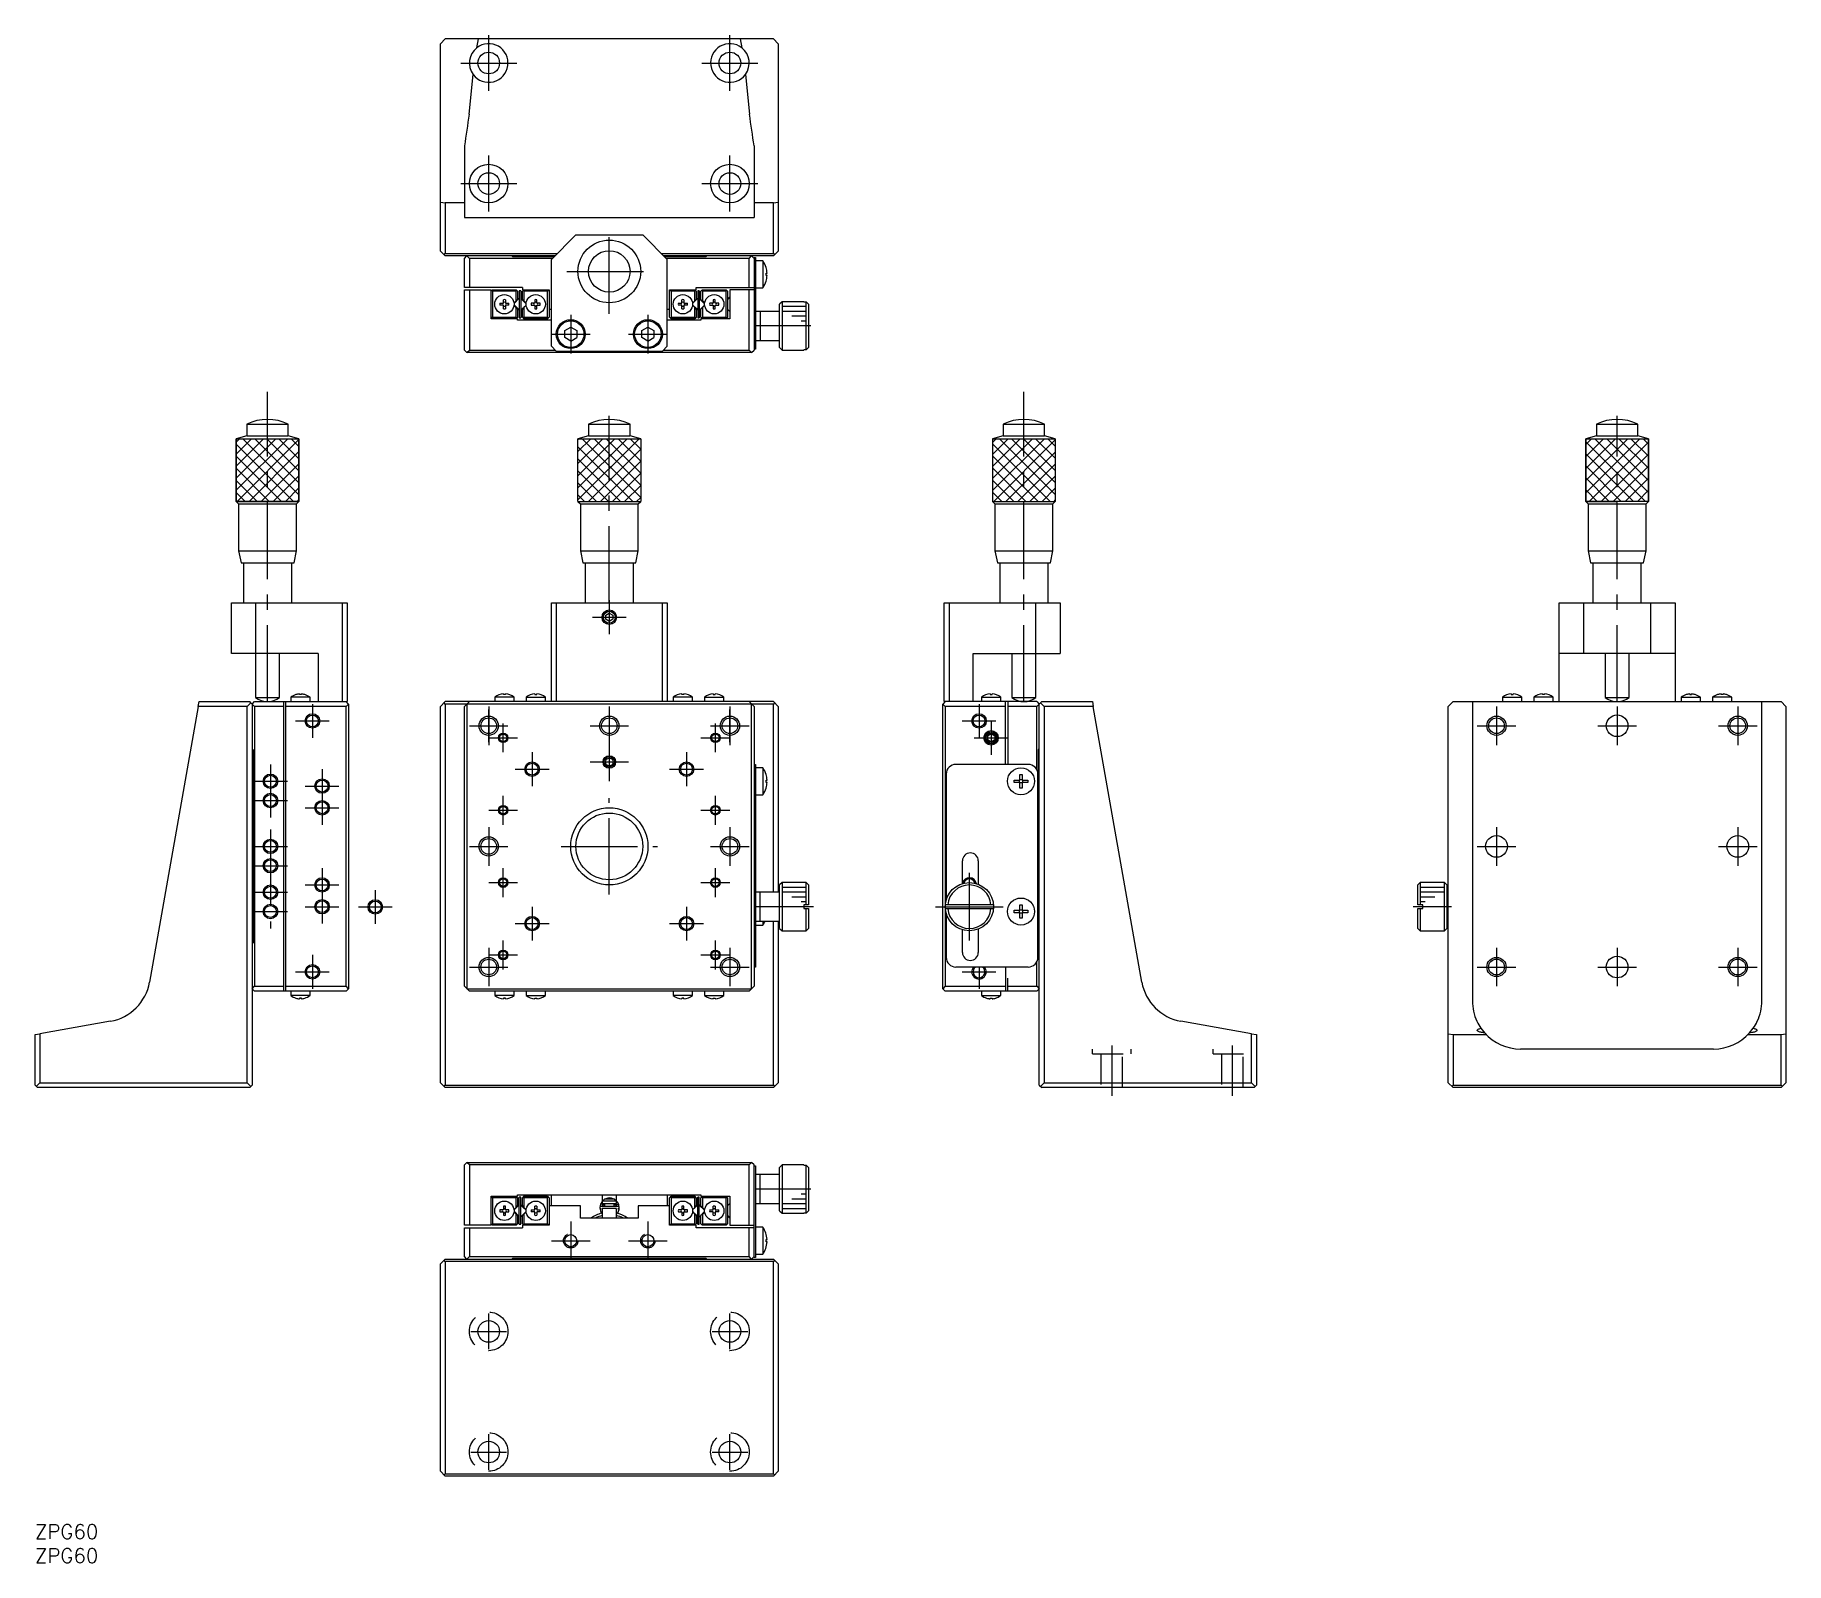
# Model space of a CAD drawing. Extents: x 0 to 363, y -8 to 309.
import ezdxf

# ---------------------------------------------------------------- set-up
doc = ezdxf.new("R2010")
doc.units = 0
doc.header["$LTSCALE"] = 0.5
doc.linetypes.add('CENTER', pattern=[50.8, 31.75, -6.35, 6.35, -6.35])
doc.linetypes.add('DASHED', pattern=[19.05, 12.7, -6.35])
for name, color, linetype in [('MSM_CENTER', 1, 'CENTER'), ('MSM_CONTINUOUS', 7, 'CONTINUOUS'), ('MSM_DASHED', 4, 'DASHED'), ('MSM_NARROW', 5, 'CONTINUOUS'), ('MSM_PART_NUMBER', 7, 'CONTINUOUS')]:
    doc.layers.add(name, color=color, linetype=linetype)
doc.styles.get("Standard").update_dxf_attribs({"font": 'txt.shx', "height": 3, "bigfont": 'bigfont.shx'})

# ---------------------------------------------------------------- blocks, each defined once
blk = doc.blocks.new('*U2')
at = {"layer": 'MSM_PART_NUMBER'}
blk.add_text('ZPG60', height=3, dxfattribs=at).set_placement((0, -3))
blk = doc.blocks.new('*U3')
at = {"layer": 'MSM_PART_NUMBER'}
blk.add_text('ZPG60', height=3, dxfattribs=at).set_placement((0, -8))

msp = doc.modelspace()

# ---------------------------------------------------------------- linework, layer by layer
at = {"layer": 'MSM_CENTER'}
for p, q in [((94.033156, 297.100285), (94.033156, 308.700273)), ((144.033172, 297.100285), (144.033172, 308.700273)), ((88.233162, 302.900279), (99.833151, 302.900279)), ((138.233178, 302.900279), (149.833166, 302.900279)), ((94.033177, 272.099925), (94.033177, 283.699898)), ((144.033172, 272.100078), (144.033172, 283.700062)), ((88.233191, 277.899911), (99.833164, 277.899911)), ((138.23318, 277.90007), (149.833164, 277.90007)), ((119.033164, 250.900279), (119.033164, 268.500277)), ((110.233165, 259.700278), (127.833163, 259.700278)), ((111.033164, 250.700278), (111.033164, 242.700278)), ((127.033164, 250.700278), (127.033164, 242.700278)), ((160.783164, 248.400278), (149.333164, 248.400278)), ((107.033164, 246.700278), (115.033164, 246.700278)), ((123.033164, 246.700278), (131.033164, 246.700278)), ((48.2, 170.52798), (48.2, 234.777983)), ((204.963738, 170.52798), (204.963738, 234.777983)), ((119.033164, 191.02798), (119.033164, 229.777983)), ((327.921467, 170.52798), (327.921467, 229.777983)), ((119.033164, 191.52798), (119.033164, 184.52798)), ((115.533164, 188.02798), (122.533164, 188.02798)), ((57.5, 170.02798), (57.5, 163.02798)), ((94.033164, 169.52798), (94.033164, 161.52798)), ((94.033164, 162.12798), (94.033164, 168.92798)), ((119.033164, 169.52798), (119.033164, 161.52798)), ((144.033164, 169.52798), (144.033164, 161.52798)), ((144.033164, 162.12798), (144.033164, 168.92798)), ((195.663738, 170.02798), (195.663738, 163.02798)), ((302.921467, 169.52798), (302.921467, 161.52798)), ((327.921467, 169.52798), (327.921467, 161.52798)), ((352.921467, 169.52798), (352.921467, 161.52798)), ((54, 166.52798), (61, 166.52798)), ((90.033164, 165.52798), (98.033164, 165.52798)), ((97.033164, 160.02798), (97.033164, 166.02798)), ((115.033164, 165.52798), (123.033164, 165.52798)), ((140.033164, 165.52798), (148.033164, 165.52798)), ((140.633164, 165.52798), (147.433164, 165.52798)), ((141.033164, 160.02798), (141.033164, 166.02798)), ((192.163738, 166.52798), (199.163738, 166.52798)), ((198.163738, 166.52798), (198.163738, 159.52798)), ((298.921467, 165.52798), (306.921467, 165.52798)), ((323.921467, 165.52798), (331.921467, 165.52798)), ((348.921467, 165.52798), (356.921467, 165.52798)), ((94.033164, 163.02798), (100.033164, 163.02798)), ((103.033164, 160.02798), (103.033164, 153.02798)), ((119.033164, 162.02798), (119.033164, 154.02798)), ((135.033164, 160.02798), (135.033164, 153.02798)), ((138.033164, 163.02798), (144.033164, 163.02798)), ((194.663738, 163.02798), (201.663738, 163.02798)), ((48.8, 157.52798), (48.8, 146.52798)), ((59.5, 156.52798), (59.5, 145.02798)), ((99.533164, 156.52798), (106.533164, 156.52798)), ((115.033164, 158.02798), (123.033164, 158.02798)), ((131.533164, 156.52798), (138.533164, 156.52798)), ((45.3, 154.02798), (52.3, 154.02798)), ((56, 153.02798), (63, 153.02798)), ((45.3, 150.02798), (52.3, 150.02798)), ((97.033164, 145.02798), (97.033164, 151.02798)), ((119.033164, 130.52798), (119.033164, 150.52798)), ((141.033164, 145.02798), (141.033164, 151.02798)), ((56, 148.52798), (63, 148.52798)), ((94.033164, 148.02798), (100.033164, 148.02798)), ((138.033164, 148.02798), (144.033164, 148.02798)), ((48.8, 144.02798), (48.8, 123.52798)), ((94.033164, 144.52798), (94.033164, 136.52798)), ((144.033164, 144.52798), (144.033164, 136.52798)), ((302.921467, 144.52798), (302.921467, 136.52798)), ((352.921467, 144.52798), (352.921467, 136.52798)), ((45.3, 140.52798), (52.3, 140.52798)), ((90.033164, 140.52798), (98.033164, 140.52798)), ((109.033164, 140.52798), (129.033164, 140.52798)), ((140.033164, 140.52798), (148.033164, 140.52798)), ((298.921467, 140.52798), (306.921467, 140.52798)), ((348.921467, 140.52798), (356.921467, 140.52798)), ((45.3, 136.52798), (52.3, 136.52798)), ((59.5, 136.02798), (59.5, 124.52798)), ((97.033164, 130.02798), (97.033164, 136.02798)), ((141.033164, 130.02798), (141.033164, 136.02798)), ((193.663738, 121.02798), (193.663738, 135.02798)), ((45.3, 131.02798), (52.3, 131.02798)), ((56, 132.52798), (63, 132.52798)), ((70.522777, 131.467186), (70.522777, 124.467186)), ((94.033164, 133.02798), (100.033164, 133.02798)), ((138.033164, 133.02798), (144.033164, 133.02798)), ((45.3, 127.02798), (52.3, 127.02798)), ((56, 128.02798), (63, 128.02798)), ((67.022777, 127.967186), (74.022777, 127.967186)), ((103.033164, 128.02798), (103.033164, 121.02798)), ((135.033164, 128.02798), (135.033164, 121.02798)), ((161.333164, 128.02798), (149.333164, 128.02798)), ((186.663738, 128.02798), (200.663738, 128.02798)), ((293.621467, 128.02798), (285.621467, 128.02798)), ((99.533164, 124.52798), (106.533164, 124.52798)), ((131.533164, 124.52798), (138.533164, 124.52798)), ((97.033164, 115.02798), (97.033164, 121.02798)), ((141.033164, 115.02798), (141.033164, 121.02798)), ((57.5, 118.02798), (57.5, 111.02798)), ((94.033164, 119.52798), (94.033164, 111.52798)), ((94.033164, 118.02798), (100.033164, 118.02798)), ((138.033164, 118.02798), (144.033164, 118.02798)), ((144.033164, 119.52798), (144.033164, 111.52798)), ((302.921467, 119.52798), (302.921467, 111.52798)), ((327.921467, 119.52798), (327.921467, 111.52798)), ((352.921467, 119.52798), (352.921467, 111.52798)), ((54, 114.52798), (61, 114.52798)), ((90.033164, 115.52798), (98.033164, 115.52798)), ((140.033164, 115.52798), (148.033164, 115.52798)), ((192.163738, 114.52798), (199.163738, 114.52798)), ((195.663738, 115.52798), (195.663738, 111.02798)), ((298.921467, 115.52798), (306.921467, 115.52798)), ((323.921467, 115.52798), (331.921467, 115.52798)), ((348.921467, 115.52798), (356.921467, 115.52798)), ((223.163738, 99.22798), (223.163738, 88.82798)), ((248.163738, 99.22798), (248.163738, 88.82798)), ((160.783164, 69.5), (149.333164, 69.5)), ((111.033164, 62.8), (111.033164, 54.8)), ((127.033164, 62.8), (127.033164, 54.8)), ((107.033164, 58.8), (115.033164, 58.8)), ((123.033164, 58.8), (131.033164, 58.8)), ((94.033164, 36.3), (94.033164, 43.7)), ((144.033164, 36.3), (144.033164, 43.7)), ((90.333164, 40), (97.733164, 40)), ((140.333164, 40), (147.733164, 40)), ((94.033164, 11.3), (94.033164, 18.7)), ((144.033164, 11.3), (144.033164, 18.7)), ((90.333164, 15), (97.733164, 15)), ((140.333164, 15), (147.733164, 15))]:
    msp.add_line(p, q, dxfattribs=at)
at = {"layer": 'MSM_CONTINUOUS'}
for p, q in [((85.033164, 307.900278), (84.033164, 306.900278)), ((84.033164, 263.900278), (84.033164, 306.900278)), ((153.033164, 307.900278), (85.033164, 307.900278)), ((91.588519, 306.066303), (91.891736, 307.900278)), ((146.174592, 307.900278), (146.477809, 306.066303)), ((154.033164, 306.900278), (153.033164, 307.900278)), ((154.033164, 306.900278), (154.033164, 263.900278)), ((89.97773, 292.261927), (90.816166, 300.52311)), ((147.250161, 300.52311), (148.088598, 292.261927)), ((89.033164, 285.717231), (89.033164, 270.900278)), ((149.033164, 285.717231), (149.033164, 270.900278)), ((84.033164, 274.076605), (85.033164, 273.900278)), ((89.033164, 273.900278), (85.033164, 273.900278)), ((85.033164, 273.900278), (85.033164, 263.400278)), ((153.033164, 273.900278), (149.033164, 273.900278)), ((153.033164, 273.900278), (154.033164, 274.076605)), ((153.033164, 263.400278), (153.033164, 273.900278)), ((89.033164, 270.900278), (149.033164, 270.900278)), ((112.033164, 267.200278), (107.033164, 262.200278)), ((126.033164, 267.200278), (112.033164, 267.200278)), ((131.033164, 262.200278), (126.033164, 267.200278)), ((85.033164, 262.900278), (84.033164, 263.900278)), ((84.783164, 263.150278), (85.033164, 263.400278)), ((85.033164, 263.400278), (108.233164, 263.400278)), ((107.733164, 262.900278), (85.033164, 262.900278)), ((89.033164, 262.400278), (89.533164, 262.900278)), ((89.033164, 256.400278), (89.033164, 262.400278)), ((89.533164, 262.900278), (90.033164, 262.400278)), ((90.033164, 262.400278), (90.033164, 256.400278)), ((107.233164, 262.400278), (90.033164, 262.400278)), ((99.033164, 262.700278), (98.833164, 262.900278)), ((107.533164, 262.700278), (99.033164, 262.700278)), ((107.033164, 244.200278), (107.033164, 262.200278)), ((129.833164, 263.400278), (153.033164, 263.400278)), ((153.033164, 262.900278), (130.333164, 262.900278)), ((139.033164, 262.700278), (130.533164, 262.700278)), ((148.033164, 262.400278), (130.833164, 262.400278)), ((131.033164, 244.200278), (131.033164, 262.200278)), ((139.233164, 262.900278), (139.033164, 262.700278)), ((148.033164, 262.400278), (148.533164, 262.900278)), ((148.033164, 256.400278), (148.033164, 262.400278)), ((148.533164, 262.900278), (149.033164, 262.400278)), ((149.033164, 262.600278), (149.333164, 262.600278)), ((149.033164, 262.600278), (149.033164, 243.400278)), ((149.333164, 262.600278), (149.333164, 243.600278)), ((150.875627, 261.900278), (149.333164, 261.900278)), ((150.875627, 261.900278), (150.875627, 256.300278)), ((154.033164, 263.900278), (153.033164, 262.900278)), ((153.033164, 263.400278), (153.283164, 263.150278)), ((151.526369, 260.499417), (151.532537, 260.502426)), ((151.526369, 259.360278), (151.719626, 259.360278)), ((151.526369, 258.840278), (151.526369, 259.360278)), ((151.719626, 258.840278), (151.526369, 258.840278)), ((151.532537, 257.69813), (151.526369, 257.701139)), ((101.033164, 256.400278), (89.033164, 256.400278)), ((89.033164, 255.900278), (94.533164, 255.900278)), ((89.033164, 243.400278), (89.033164, 255.900278)), ((90.033164, 255.900278), (90.033164, 243.400278)), ((94.533164, 249.900278), (94.533164, 255.900278)), ((94.683164, 255.750278), (94.533164, 255.600278)), ((94.683164, 255.750278), (94.833164, 255.900278)), ((94.833164, 255.600278), (94.683164, 255.750278)), ((94.833164, 255.900278), (99.733164, 255.900278)), ((94.833164, 255.600278), (94.833164, 250.200278)), ((99.733164, 255.600278), (94.833164, 255.600278)), ((100.356387, 254.137715), (99.295727, 253.077055)), ((99.733164, 255.900278), (99.883164, 255.750278)), ((99.883164, 255.750278), (99.733164, 255.600278)), ((99.733164, 253.60288), (99.733164, 255.600278)), ((100.033164, 255.600278), (99.883164, 255.750278)), ((100.033164, 255.600278), (100.033164, 253.90288)), ((100.683164, 255.700278), (100.383164, 255.700278)), ((100.383164, 255.700278), (100.383164, 250.100278)), ((100.683164, 255.700278), (100.683164, 250.100278)), ((100.683164, 254.093781), (101.204915, 253.572029)), ((101.770601, 253.077055), (100.709941, 254.137715)), ((101.033164, 256.400278), (101.033164, 255.900278)), ((101.033164, 255.900278), (106.533164, 255.900278)), ((101.183164, 255.750278), (101.033164, 255.600278)), ((101.033164, 253.90288), (101.033164, 255.600278)), ((101.183164, 255.750278), (101.333164, 255.900278)), ((101.333164, 255.600278), (101.183164, 255.750278)), ((101.333164, 255.600278), (101.333164, 253.60288)), ((106.233164, 255.600278), (101.333164, 255.600278)), ((106.233164, 255.900278), (106.383164, 255.750278)), ((106.383164, 255.750278), (106.233164, 255.600278)), ((106.233164, 250.200278), (106.233164, 255.600278)), ((106.533164, 255.600278), (106.383164, 255.750278)), ((106.533164, 255.900278), (106.533164, 250.200278)), ((131.533164, 250.200278), (131.533164, 255.900278)), ((131.533164, 255.900278), (137.033164, 255.900278)), ((131.683164, 255.750278), (131.533164, 255.600278)), ((131.683164, 255.750278), (131.833164, 255.900278)), ((131.833164, 255.600278), (131.683164, 255.750278)), ((136.733164, 255.600278), (131.833164, 255.600278)), ((131.833164, 255.600278), (131.833164, 250.200278)), ((137.356387, 254.137715), (136.295727, 253.077055)), ((136.733164, 255.900278), (136.883164, 255.750278)), ((136.883164, 255.750278), (136.733164, 255.600278)), ((136.733164, 253.60288), (136.733164, 255.600278)), ((137.033164, 255.600278), (136.883164, 255.750278)), ((137.033164, 255.900278), (137.033164, 256.400278)), ((137.033164, 256.400278), (149.033164, 256.400278)), ((137.033164, 255.600278), (137.033164, 253.90288)), ((137.383164, 255.700278), (137.383164, 250.100278)), ((137.683164, 255.700278), (137.383164, 255.700278)), ((137.683164, 255.700278), (137.683164, 250.100278)), ((137.683164, 254.093781), (138.770601, 253.006344)), ((138.770601, 253.077055), (137.709941, 254.137715)), ((138.183164, 255.750278), (138.033164, 255.600278)), ((138.033164, 253.90288), (138.033164, 255.600278)), ((138.183164, 255.750278), (138.333164, 255.900278)), ((138.333164, 255.600278), (138.183164, 255.750278)), ((138.333164, 255.900278), (143.233164, 255.900278)), ((138.333164, 255.600278), (138.333164, 253.60288)), ((143.233164, 255.600278), (138.333164, 255.600278)), ((143.233164, 255.900278), (143.383164, 255.750278)), ((143.383164, 255.750278), (143.233164, 255.600278)), ((143.233164, 250.200278), (143.233164, 255.600278)), ((143.533164, 255.600278), (143.383164, 255.750278)), ((143.533164, 255.600278), (143.533164, 250.200278)), ((144.033164, 254.400278), (143.533164, 253.900278)), ((144.033164, 255.900278), (144.033164, 249.900278)), ((149.033164, 255.900278), (144.033164, 255.900278)), ((148.033164, 243.400278), (148.033164, 255.900278)), ((149.333164, 256.300278), (150.875627, 256.300278)), ((96.354455, 253.100278), (97.083164, 253.100278)), ((97.083164, 252.700278), (96.354455, 252.700278)), ((97.083164, 253.100278), (97.083164, 253.828987)), ((97.083164, 251.971569), (97.083164, 252.700278)), ((97.483164, 253.828987), (97.483164, 253.100278)), ((97.483164, 253.100278), (98.211873, 253.100278)), ((97.483164, 252.700278), (97.483164, 251.971569)), ((98.211873, 252.700278), (97.483164, 252.700278)), ((99.268911, 253.138627), (100.033164, 253.90288)), ((100.033164, 251.897676), (99.268911, 252.661929)), ((100.383164, 251.706775), (99.295727, 252.794212)), ((99.295727, 252.723501), (100.356387, 251.662841)), ((99.733164, 250.200278), (99.733164, 252.197676)), ((100.033164, 251.897676), (100.033164, 250.200278)), ((100.709941, 251.662841), (101.770601, 252.723501)), ((101.033164, 253.90288), (101.333164, 253.60288)), ((101.333164, 252.197676), (101.033164, 251.897676)), ((101.033164, 250.200278), (101.033164, 251.897676)), ((101.204915, 253.572029), (101.770601, 253.006344)), ((101.333164, 253.60288), (101.797417, 253.138627)), ((101.797417, 252.661929), (101.333164, 252.197676)), ((101.333164, 252.197676), (101.333164, 250.200278)), ((103.583164, 253.100278), (102.854455, 253.100278)), ((102.854455, 252.700278), (103.583164, 252.700278)), ((103.583164, 253.828987), (103.583164, 253.100278)), ((103.583164, 252.700278), (103.583164, 251.971569)), ((103.983164, 253.100278), (103.983164, 253.828987)), ((104.711873, 253.100278), (103.983164, 253.100278)), ((103.983164, 251.971569), (103.983164, 252.700278)), ((103.983164, 252.700278), (104.711873, 252.700278)), ((106.533164, 251.900278), (107.033164, 251.900278)), ((131.033164, 251.900278), (131.533164, 251.900278)), ((133.354455, 253.100278), (134.083164, 253.100278)), ((134.083164, 252.700278), (133.354455, 252.700278)), ((134.083164, 253.100278), (134.083164, 253.828987)), ((134.083164, 251.971569), (134.083164, 252.700278)), ((134.483164, 253.828987), (134.483164, 253.100278)), ((134.483164, 253.100278), (135.211873, 253.100278)), ((134.483164, 252.700278), (134.483164, 251.971569)), ((135.211873, 252.700278), (134.483164, 252.700278)), ((136.268911, 253.138627), (136.733164, 253.60288)), ((136.733164, 252.197676), (136.268911, 252.661929)), ((136.861413, 252.228527), (136.295727, 252.794212)), ((136.295727, 252.723501), (137.356387, 251.662841)), ((136.733164, 253.60288), (137.033164, 253.90288)), ((136.733164, 250.200278), (136.733164, 252.197676)), ((137.033164, 251.897676), (136.733164, 252.197676)), ((137.383164, 251.706775), (136.861413, 252.228527)), ((137.033164, 251.897676), (137.033164, 250.200278)), ((137.709941, 251.662841), (138.770601, 252.723501)), ((138.033164, 253.90288), (138.333164, 253.60288)), ((138.333164, 252.197676), (138.033164, 251.897676)), ((138.033164, 250.200278), (138.033164, 251.897676)), ((138.333164, 253.60288), (138.797417, 253.138627)), ((138.797417, 252.661929), (138.333164, 252.197676)), ((138.333164, 252.197676), (138.333164, 250.200278)), ((140.583164, 253.100278), (139.854455, 253.100278)), ((139.854455, 252.700278), (140.583164, 252.700278)), ((140.583164, 253.828987), (140.583164, 253.100278)), ((140.583164, 252.700278), (140.583164, 251.971569)), ((140.983164, 253.100278), (140.983164, 253.828987)), ((141.711873, 253.100278), (140.983164, 253.100278)), ((140.983164, 251.971569), (140.983164, 252.700278)), ((140.983164, 252.700278), (141.711873, 252.700278)), ((143.533164, 251.900278), (144.033164, 251.400278)), ((154.333164, 251.400278), (149.333164, 251.400278)), ((150.333164, 251.400278), (150.333164, 245.400278)), ((154.833164, 253.400278), (154.333164, 252.900278)), ((154.333164, 243.900278), (154.333164, 252.900278)), ((154.833164, 253.400278), (154.833164, 243.400278)), ((159.333164, 253.400278), (154.833164, 253.400278)), ((159.333164, 253.400278), (159.333164, 253.384252)), ((159.333164, 253.384252), (159.833164, 253.384252)), ((159.833164, 243.416304), (159.833164, 253.384252)), ((159.833164, 253.384252), (160.333164, 252.882465)), ((160.333164, 252.882465), (160.333164, 243.918091)), ((94.533164, 250.200278), (94.833164, 249.900278)), ((100.033164, 249.900278), (94.533164, 249.900278)), ((94.683164, 250.050278), (94.833164, 250.200278)), ((94.833164, 250.200278), (99.733164, 250.200278)), ((99.733164, 250.200278), (99.883164, 250.050278)), ((100.033164, 250.200278), (99.733164, 249.900278)), ((100.033164, 249.600278), (100.033164, 249.900278)), ((107.033164, 249.600278), (100.033164, 249.600278)), ((100.383164, 250.100278), (100.683164, 250.100278)), ((101.033164, 250.200278), (101.333164, 249.900278)), ((101.183164, 250.050278), (101.333164, 250.200278)), ((101.333164, 250.200278), (106.233164, 250.200278)), ((106.233164, 249.900278), (101.333164, 249.900278)), ((106.233164, 250.200278), (106.383164, 250.050278)), ((106.533164, 250.200278), (106.233164, 249.900278)), ((109.783164, 247.421966), (111.033164, 248.143654)), ((109.783164, 245.97859), (109.783164, 247.421966)), ((111.033164, 248.143654), (112.283164, 247.421966)), ((112.283164, 247.421966), (112.283164, 245.97859)), ((125.783164, 247.421966), (127.033164, 248.143654)), ((125.783164, 245.97859), (125.783164, 247.421966)), ((127.033164, 248.143654), (128.283164, 247.421966)), ((128.283164, 247.421966), (128.283164, 245.97859)), ((138.033164, 249.600278), (131.033164, 249.600278)), ((131.533164, 250.200278), (131.833164, 249.900278)), ((131.683164, 250.050278), (131.833164, 250.200278)), ((131.833164, 250.200278), (136.733164, 250.200278)), ((136.733164, 249.900278), (131.833164, 249.900278)), ((136.733164, 250.200278), (136.883164, 250.050278)), ((137.033164, 250.200278), (136.733164, 249.900278)), ((137.383164, 250.100278), (137.683164, 250.100278)), ((138.033164, 250.200278), (138.333164, 249.900278)), ((144.033164, 249.900278), (138.033164, 249.900278)), ((138.033164, 249.900278), (138.033164, 249.600278)), ((138.183164, 250.050278), (138.333164, 250.200278)), ((138.333164, 250.200278), (143.233164, 250.200278)), ((143.233164, 250.200278), (143.383164, 250.050278)), ((143.533164, 250.200278), (143.233164, 249.900278)), ((89.033164, 243.400278), (89.533164, 242.900278)), ((89.533164, 242.900278), (90.033164, 243.400278)), ((90.033164, 243.400278), (107.833164, 243.400278)), ((107.033164, 244.200278), (108.033164, 243.200278)), ((108.033164, 243.200278), (130.033164, 243.200278)), ((111.033164, 245.256902), (109.783164, 245.97859)), ((111.033164, 245.256902), (112.283164, 245.97859)), ((127.033164, 245.256902), (125.783164, 245.97859)), ((127.033164, 245.256902), (128.283164, 245.97859)), ((130.033164, 243.200278), (131.033164, 244.200278)), ((130.233164, 243.400278), (148.033164, 243.400278)), ((148.033164, 243.400278), (148.533164, 242.900278)), ((148.533164, 242.900278), (149.033164, 243.400278)), ((149.333164, 243.600278), (149.033164, 243.600278)), ((149.333164, 245.400278), (154.333164, 245.400278)), ((154.333164, 243.900278), (154.833164, 243.400278)), ((154.833164, 243.400278), (159.333164, 243.400278)), ((159.833164, 243.416304), (159.333164, 243.416304)), ((159.333164, 243.416304), (159.333164, 243.400278)), ((160.333164, 243.918091), (159.833164, 243.416304)), ((148.533164, 242.900278), (89.533164, 242.900278)), ((43.9, 225.617475), (41.700001, 225.027987)), ((41.700001, 212.027986), (41.700001, 225.027987)), ((41.700001, 225.027987), (54.699999, 225.027987)), ((43.9, 228.027986), (52.5, 228.027986)), ((43.9, 228.027986), (43.9, 225.617475)), ((43.9, 225.617475), (52.5, 225.617475)), ((52.5, 225.617475), (52.5, 228.027986)), ((54.699999, 225.027987), (52.5, 225.617475)), ((54.699999, 225.027987), (54.699999, 212.027986)), ((114.733164, 225.617475), (112.533165, 225.027987)), ((112.533165, 225.027987), (125.533163, 225.027987)), ((112.533165, 212.027986), (112.533165, 225.027987)), ((114.733164, 228.027986), (123.333164, 228.027986)), ((114.733164, 228.027986), (114.733164, 225.617475)), ((114.733164, 225.617475), (123.333164, 225.617475)), ((123.333164, 225.617475), (123.333164, 228.027986)), ((125.533163, 225.027987), (123.333164, 225.617475)), ((125.533163, 225.027987), (125.533163, 212.027986)), ((200.663738, 225.617475), (198.463739, 225.027987)), ((198.463739, 225.027987), (211.463737, 225.027987)), ((198.463739, 225.027987), (198.463739, 212.027986)), ((200.663738, 228.027986), (209.263738, 228.027986)), ((200.663738, 228.027986), (200.663738, 225.617475)), ((200.663738, 225.617475), (209.263738, 225.617475)), ((209.263738, 225.617475), (209.263738, 228.027986)), ((211.463737, 225.027987), (209.263738, 225.617475)), ((211.463737, 225.027987), (211.463737, 212.027986)), ((323.621467, 225.617475), (321.421468, 225.027987)), ((321.421468, 225.027987), (334.421466, 225.027987)), ((321.421468, 212.027986), (321.421468, 225.027987)), ((323.621467, 228.027986), (332.221467, 228.027986)), ((323.621467, 228.027986), (323.621467, 225.617475)), ((323.621467, 225.617475), (332.221467, 225.617475)), ((332.221467, 225.617475), (332.221467, 228.027986)), ((334.421466, 225.027987), (332.221467, 225.617475)), ((334.421466, 225.027987), (334.421466, 212.027986)), ((41.700001, 212.027986), (42.200004, 211.527984)), ((54.699999, 212.027986), (41.700001, 212.027986)), ((42.200004, 211.527984), (54.199996, 211.527984)), ((42.200004, 211.527984), (42.200004, 201.777979)), ((54.199996, 211.527984), (54.699999, 212.027986)), ((54.199996, 201.777979), (54.199996, 211.527984)), ((112.533165, 212.027986), (125.533163, 212.027986)), ((112.533165, 212.027986), (113.033168, 211.527984)), ((113.033168, 211.527984), (125.03316, 211.527984)), ((113.033168, 211.527984), (113.033168, 201.777979)), ((125.03316, 211.527984), (125.533163, 212.027986)), ((125.03316, 201.777979), (125.03316, 211.527984)), ((198.463739, 212.027986), (211.463737, 212.027986)), ((198.463739, 212.027986), (198.963742, 211.527984)), ((198.963742, 211.527984), (210.963734, 211.527984)), ((198.963742, 211.527984), (198.963742, 201.777979)), ((210.963734, 211.527984), (211.463737, 212.027986)), ((210.963734, 201.777979), (210.963734, 211.527984)), ((321.421468, 212.027986), (321.921471, 211.527984)), ((334.421466, 212.027986), (321.421468, 212.027986)), ((321.921471, 211.527984), (333.921463, 211.527984)), ((321.921471, 211.527984), (321.921471, 201.777979)), ((333.921463, 211.527984), (334.421466, 212.027986)), ((333.921463, 201.777979), (333.921463, 211.527984)), ((42.200004, 201.777979), (54.199996, 201.777979)), ((42.200004, 201.777979), (42.700003, 199.27798)), ((53.699997, 199.27798), (54.199996, 201.777979)), ((113.033168, 201.777979), (125.03316, 201.777979)), ((113.033168, 201.777979), (113.533167, 199.27798)), ((124.533161, 199.27798), (125.03316, 201.777979)), ((198.963742, 201.777979), (210.963734, 201.777979)), ((198.963742, 201.777979), (199.463741, 199.27798)), ((210.463735, 199.27798), (210.963734, 201.777979)), ((321.921471, 201.777979), (333.921463, 201.777979)), ((321.921471, 201.777979), (322.42147, 199.27798)), ((333.421464, 199.27798), (333.921463, 201.777979)), ((42.700003, 199.27798), (53.699997, 199.27798)), ((43.2, 199.27798), (43.2, 191.02798)), ((53.2, 191.02798), (53.2, 199.27798)), ((113.533167, 199.27798), (124.533161, 199.27798)), ((114.033164, 199.27798), (114.033164, 191.02798)), ((124.033164, 191.02798), (124.033164, 199.27798)), ((199.463741, 199.27798), (210.463735, 199.27798)), ((199.963738, 199.27798), (199.963738, 191.02798)), ((209.963738, 191.02798), (209.963738, 199.27798)), ((322.42147, 199.27798), (333.421464, 199.27798)), ((322.921467, 199.27798), (322.921467, 191.02798)), ((332.921467, 191.02798), (332.921467, 199.27798)), ((40.7, 180.52798), (40.7, 191.02798)), ((40.7, 191.02798), (64.7, 191.02798)), ((45.7, 191.02798), (45.7, 180.52798)), ((63.7, 170.52798), (63.7, 191.02798)), ((64.7, 191.02798), (64.7, 170.52798)), ((107.033164, 170.52798), (107.033164, 191.02798)), ((107.033164, 191.02798), (131.033164, 191.02798)), ((108.033164, 191.02798), (108.033164, 170.52798)), ((118.283164, 188.460993), (119.033164, 188.894005)), ((119.033164, 188.894005), (119.783164, 188.460993)), ((130.033164, 170.52798), (130.033164, 191.02798)), ((131.033164, 191.02798), (131.033164, 170.52798)), ((188.463738, 170.52798), (188.463738, 191.02798)), ((188.463738, 191.02798), (212.463738, 191.02798)), ((189.463738, 191.02798), (189.463738, 170.52798)), ((207.463738, 180.52798), (207.463738, 191.02798)), ((212.463738, 191.02798), (212.463738, 180.52798)), ((315.921467, 170.52798), (315.921467, 191.02798)), ((315.921467, 191.02798), (339.921467, 191.02798)), ((320.921467, 191.02798), (320.921467, 180.52798)), ((334.921467, 180.52798), (334.921467, 191.02798)), ((339.921467, 191.02798), (339.921467, 170.52798)), ((118.283164, 187.594967), (118.283164, 188.460993)), ((119.033164, 187.161954), (118.283164, 187.594967)), ((119.783164, 187.594967), (119.033164, 187.161954)), ((119.783164, 188.460993), (119.783164, 187.594967)), ((58.7, 180.52798), (40.7, 180.52798)), ((45.700004, 180.52798), (45.700004, 171.405489)), ((50.699996, 171.405489), (50.699996, 180.52798)), ((58.7, 180.52798), (58.7, 170.52798)), ((194.463738, 180.52798), (212.463738, 180.52798)), ((194.463738, 170.52798), (194.463738, 180.52798)), ((202.463742, 180.52798), (202.463742, 171.405489)), ((207.463734, 171.405489), (207.463734, 180.52798)), ((339.921467, 180.52798), (315.921467, 180.52798)), ((325.421471, 180.52798), (325.421471, 171.405489)), ((330.421463, 171.405489), (330.421463, 180.52798)), ((45.700004, 171.405489), (50.699996, 171.405489)), ((57, 171.425979), (53, 171.425979)), ((53, 171.425979), (53, 170.52798)), ((54.071291, 171.983712), (54.05, 171.983712)), ((54.8, 171.983712), (54.8, 172.115455)), ((55.2, 171.983712), (54.8, 171.983712)), ((55.2, 172.115455), (55.2, 171.983712)), ((55.95, 171.983712), (55.928709, 171.983712)), ((57, 170.52798), (57, 171.425979)), ((99.283164, 171.425979), (95.283164, 171.425979)), ((95.283164, 171.425979), (95.283164, 170.52798)), ((97.083164, 171.983712), (97.083164, 172.115455)), ((97.483164, 171.983712), (97.083164, 171.983712)), ((97.483164, 172.115455), (97.483164, 171.983712)), ((99.283164, 170.52798), (99.283164, 171.425979)), ((101.783164, 171.425979), (105.783164, 171.425979)), ((101.783164, 171.425979), (101.783164, 170.52798)), ((103.583164, 172.115455), (103.583164, 171.983712)), ((103.583164, 171.983712), (103.983164, 171.983712)), ((103.983164, 171.983712), (103.983164, 172.115455)), ((105.783164, 170.52798), (105.783164, 171.425979)), ((136.283164, 171.425979), (132.283164, 171.425979)), ((132.283164, 171.425979), (132.283164, 170.52798)), ((134.083164, 171.983712), (134.083164, 172.115455)), ((134.483164, 171.983712), (134.083164, 171.983712)), ((134.483164, 172.115455), (134.483164, 171.983712)), ((136.283164, 170.52798), (136.283164, 171.425979)), ((138.783164, 171.425979), (142.783164, 171.425979)), ((138.783164, 171.425979), (138.783164, 170.52798)), ((140.583164, 172.115455), (140.583164, 171.983712)), ((140.583164, 171.983712), (140.983164, 171.983712)), ((140.983164, 171.983712), (140.983164, 172.115455)), ((142.783164, 170.52798), (142.783164, 171.425979)), ((196.163738, 171.425979), (200.163738, 171.425979)), ((196.163738, 171.425979), (196.163738, 170.52798)), ((197.963738, 172.115455), (197.963738, 171.983712)), ((197.963738, 171.983712), (198.363738, 171.983712)), ((198.363738, 171.983712), (198.363738, 172.115455)), ((200.163738, 170.52798), (200.163738, 171.425979)), ((202.463742, 171.405489), (207.463734, 171.405489)), ((304.171467, 171.425979), (308.171467, 171.425979)), ((304.171467, 171.425979), (304.171467, 170.52798)), ((305.971467, 172.115455), (305.971467, 171.983712)), ((305.971467, 171.983712), (306.371467, 171.983712)), ((306.371467, 171.983712), (306.371467, 172.115455)), ((308.171467, 170.52798), (308.171467, 171.425979)), ((314.671467, 171.425979), (310.671467, 171.425979)), ((310.671467, 171.425979), (310.671467, 170.52798)), ((312.471467, 171.983712), (312.471467, 172.115455)), ((312.871467, 171.983712), (312.471467, 171.983712)), ((312.871467, 172.115455), (312.871467, 171.983712)), ((314.671467, 170.52798), (314.671467, 171.425979)), ((325.421471, 171.405489), (330.421463, 171.405489)), ((341.171467, 171.425979), (345.171467, 171.425979)), ((341.171467, 171.425979), (341.171467, 170.52798)), ((342.221467, 171.983712), (342.242758, 171.983712)), ((342.971467, 172.115455), (342.971467, 171.983712)), ((342.971467, 171.983712), (343.371467, 171.983712)), ((343.371467, 171.983712), (343.371467, 172.115455)), ((344.100176, 171.983712), (344.121467, 171.983712)), ((345.171467, 170.52798), (345.171467, 171.425979)), ((351.671467, 171.425979), (347.671467, 171.425979)), ((347.671467, 171.425979), (347.671467, 170.52798)), ((348.742758, 171.983712), (348.721467, 171.983712)), ((349.471467, 171.983712), (349.471467, 172.115455)), ((349.871467, 171.983712), (349.471467, 171.983712)), ((349.871467, 172.115455), (349.871467, 171.983712)), ((350.621467, 171.983712), (350.600176, 171.983712)), ((351.671467, 170.52798), (351.671467, 171.425979)), ((33.823673, 169.52798), (23.749947, 112.397039)), ((33.823673, 169.52798), (34, 170.52798)), ((44, 169.52798), (33.823673, 169.52798)), ((34, 170.52798), (44.5, 170.52798)), ((44.75, 170.27798), (44, 169.52798)), ((44, 91.52798), (44, 169.52798)), ((44.75, 170.27798), (44.5, 170.52798)), ((45, 170.02798), (44.75, 170.27798)), ((45, 170.02798), (45.5, 170.52798)), ((45.5, 169.52798), (45, 170.02798)), ((45, 170.02798), (45, 91.02798)), ((45.5, 170.52798), (64.7, 170.52798)), ((45.5, 169.52798), (45.5, 111.52798)), ((51.5, 169.52798), (45.5, 169.52798)), ((51.5, 170.52798), (51.5, 110.52798)), ((52, 110.52798), (52, 170.52798)), ((64.5, 169.52798), (52, 169.52798)), ((65, 170.02798), (64.5, 170.52798)), ((64.5, 169.52798), (65, 170.02798)), ((64.5, 111.52798), (64.5, 169.52798)), ((65, 170.02798), (65, 111.02798)), ((85.033164, 170.52798), (84.033164, 169.52798)), ((84.033164, 91.52798), (84.033164, 169.52798)), ((85.033164, 170.02798), (84.783164, 170.27798)), ((153.033164, 170.52798), (85.033164, 170.52798)), ((153.033164, 170.02798), (85.033164, 170.02798)), ((85.033164, 170.02798), (85.033164, 91.02798)), ((89.033164, 169.52798), (90.033164, 170.52798)), ((89.033164, 111.52798), (89.033164, 169.52798)), ((89.533164, 170.02798), (89.533164, 111.02798)), ((148.033164, 170.52798), (149.033164, 169.52798)), ((148.533164, 111.02798), (148.533164, 170.02798)), ((149.033164, 169.52798), (149.033164, 111.52798)), ((153.033164, 170.52798), (154.033164, 169.52798)), ((153.283164, 170.27798), (153.033164, 170.02798)), ((153.033164, 131.02798), (153.033164, 170.02798)), ((154.033164, 169.52798), (154.033164, 131.02798)), ((188.663738, 170.52798), (188.163738, 170.02798)), ((188.163738, 170.02798), (188.663738, 169.52798)), ((188.163738, 111.02798), (188.163738, 170.02798)), ((207.663738, 170.52798), (188.463738, 170.52798)), ((188.663738, 169.52798), (188.663738, 111.52798)), ((201.163738, 169.52798), (188.663738, 169.52798)), ((201.163738, 157.52798), (201.163738, 170.52798)), ((201.663738, 170.52798), (201.663738, 157.52798)), ((207.663738, 169.52798), (201.663738, 169.52798)), ((208.663738, 170.52798), (207.663738, 169.52798)), ((207.663738, 170.52798), (208.163738, 170.02798)), ((207.663738, 156.39976), (207.663738, 169.52798)), ((208.163738, 91.02798), (208.163738, 170.02798)), ((209.163738, 169.52798), (208.413738, 170.27798)), ((208.663738, 170.52798), (219.163738, 170.52798)), ((209.163738, 169.52798), (209.163738, 91.52798)), ((219.340065, 169.52798), (209.163738, 169.52798)), ((219.163738, 170.52798), (219.340065, 169.52798)), ((229.413791, 112.397039), (219.340065, 169.52798)), ((293.921467, 170.52798), (292.921467, 169.52798)), ((292.921467, 91.52798), (292.921467, 169.52798)), ((293.921467, 170.52798), (361.921467, 170.52798)), ((297.921467, 170.52798), (297.921467, 108.52798)), ((357.921467, 108.52798), (357.921467, 170.52798)), ((362.921467, 169.52798), (361.921467, 170.52798)), ((362.921467, 169.52798), (362.921467, 91.52798)), ((197.413738, 163.460993), (198.163738, 163.894005)), ((197.413738, 163.460993), (197.413738, 162.594967)), ((198.163738, 163.894005), (198.913738, 163.460993)), ((198.913738, 163.460993), (198.913738, 162.594967)), ((45, 160.72798), (45.2, 160.52798)), ((45.2, 160.52798), (45.2, 120.52798)), ((198.163738, 162.161954), (197.413738, 162.594967)), ((198.913738, 162.594967), (198.163738, 162.161954)), ((207.963738, 160.52798), (208.163738, 160.72798)), ((207.963738, 120.52798), (207.963738, 160.52798)), ((149.033164, 157.52798), (149.333164, 157.52798)), ((149.333164, 157.52798), (149.333164, 115.52798)), ((150.875627, 156.82798), (149.333164, 156.82798)), ((150.875627, 156.82798), (150.875627, 151.22798)), ((205.863738, 157.52798), (190.863738, 157.52798)), ((151.526369, 155.427119), (151.532537, 155.430128)), ((151.526369, 153.76798), (151.526369, 154.28798)), ((151.526369, 154.28798), (151.719626, 154.28798)), ((151.719626, 153.76798), (151.526369, 153.76798)), ((151.532537, 152.625832), (151.526369, 152.628841)), ((188.863738, 155.52798), (188.863738, 129.42798)), ((202.964599, 153.76798), (202.964599, 154.28798)), ((202.964599, 154.28798), (204.103738, 154.28798)), ((204.103738, 153.76798), (202.964599, 153.76798)), ((204.034296, 153.76798), (204.034296, 154.28798)), ((204.103738, 155.427119), (204.623738, 155.427119)), ((204.103738, 154.28798), (204.103738, 155.427119)), ((204.103738, 154.357422), (204.623738, 154.357422)), ((204.103738, 152.628841), (204.103738, 153.76798)), ((204.623738, 153.698538), (204.103738, 153.698538)), ((204.623738, 152.628841), (204.103738, 152.628841)), ((204.623738, 155.427119), (204.623738, 154.28798)), ((204.623738, 154.28798), (205.762877, 154.28798)), ((204.623738, 153.76798), (204.623738, 152.628841)), ((205.762877, 153.76798), (204.623738, 153.76798)), ((204.69318, 154.28798), (204.69318, 153.76798)), ((205.762877, 154.28798), (205.762877, 153.76798)), ((207.863738, 117.52798), (207.863738, 155.52798)), ((149.333164, 151.22798), (150.875627, 151.22798)), ((192.213738, 132.813113), (192.213738, 137.52798)), ((195.513738, 137.52798), (195.513738, 132.673139)), ((154.333164, 131.02798), (149.333164, 131.02798)), ((150.333164, 125.02798), (150.333164, 131.02798)), ((154.833164, 133.02798), (154.333164, 132.52798)), ((154.333164, 123.52798), (154.333164, 132.52798)), ((154.833164, 133.02798), (154.833164, 123.02798)), ((159.833164, 133.02798), (154.833164, 133.02798)), ((159.833164, 128.42798), (159.833164, 133.02798)), ((160.333164, 132.52798), (159.833164, 133.02798)), ((160.333164, 132.52798), (160.333164, 128.42798)), ((287.121467, 133.02798), (286.621467, 132.52798)), ((286.621467, 128.42798), (286.621467, 132.52798)), ((287.121467, 133.02798), (287.121467, 128.42798)), ((292.121467, 133.02798), (287.121467, 133.02798)), ((292.121467, 132.02798), (287.121467, 132.02798)), ((292.121467, 131.02798), (287.121467, 131.02798)), ((292.121467, 123.02798), (292.121467, 133.02798)), ((292.621467, 132.52798), (292.121467, 133.02798)), ((292.621467, 132.52798), (292.621467, 123.52798)), ((292.921467, 131.02798), (292.621467, 131.02798)), ((160.333164, 128.42798), (159.333164, 128.42798)), ((159.333164, 128.42798), (159.333164, 127.62798)), ((159.333164, 127.62798), (160.333164, 127.62798)), ((159.833164, 123.02798), (159.833164, 127.62798)), ((160.333164, 127.62798), (160.333164, 123.52798)), ((198.647712, 128.42798), (188.679764, 128.42798)), ((188.679764, 127.62798), (198.647712, 127.62798)), ((202.964599, 126.76798), (202.964599, 127.28798)), ((202.964599, 127.28798), (204.103738, 127.28798)), ((204.034296, 126.76798), (204.034296, 127.28798)), ((204.103738, 128.427119), (204.623738, 128.427119)), ((204.103738, 127.28798), (204.103738, 128.427119)), ((204.103738, 127.357422), (204.623738, 127.357422)), ((204.623738, 128.427119), (204.623738, 127.28798)), ((204.623738, 127.28798), (205.762877, 127.28798)), ((204.69318, 127.28798), (204.69318, 126.76798)), ((205.762877, 127.28798), (205.762877, 126.76798)), ((287.621467, 128.42798), (286.621467, 128.42798)), ((286.621467, 123.52798), (286.621467, 127.62798)), ((286.621467, 127.62798), (287.621467, 127.62798)), ((290.121467, 130.02798), (287.121467, 130.02798)), ((288.121467, 129.02798), (287.121467, 129.02798)), ((287.121467, 127.62798), (287.121467, 123.02798)), ((287.621467, 127.62798), (287.621467, 128.42798)), ((149.333164, 125.02798), (154.333164, 125.02798)), ((149.333164, 124.22798), (150.875627, 124.22798)), ((150.875627, 125.02798), (150.875627, 124.22798)), ((153.033164, 91.02798), (153.033164, 125.02798)), ((154.033164, 125.02798), (154.033164, 91.52798)), ((154.333164, 123.52798), (154.833164, 123.02798)), ((159.833164, 123.02798), (160.333164, 123.52798)), ((188.863738, 126.62798), (188.863738, 117.52798)), ((204.103738, 126.76798), (202.964599, 126.76798)), ((204.103738, 125.628841), (204.103738, 126.76798)), ((204.623738, 126.698538), (204.103738, 126.698538)), ((204.623738, 125.628841), (204.103738, 125.628841)), ((205.762877, 126.76798), (204.623738, 126.76798)), ((204.623738, 126.76798), (204.623738, 125.628841)), ((286.621467, 123.52798), (287.121467, 123.02798)), ((292.121467, 123.02798), (292.621467, 123.52798)), ((292.621467, 125.02798), (292.921467, 125.02798)), ((45.2, 120.52798), (45, 120.32798)), ((154.833164, 123.02798), (159.833164, 123.02798)), ((192.213738, 118.52798), (192.213738, 123.242847)), ((195.513738, 123.382821), (195.513738, 118.52798)), ((208.163738, 120.32798), (207.963738, 120.52798)), ((287.121467, 123.02798), (292.121467, 123.02798)), ((207.663738, 111.52798), (207.663738, 116.6562)), ((149.333164, 115.52798), (149.033164, 115.52798)), ((205.863738, 115.52798), (190.863738, 115.52798)), ((201.163738, 115.52798), (201.163738, 110.52798)), ((201.663738, 110.52798), (201.663738, 113.22798)), ((45, 111.02798), (45.5, 111.52798)), ((45.5, 110.52798), (45, 111.02798)), ((45.5, 111.52798), (51.5, 111.52798)), ((64.5, 110.52798), (45.5, 110.52798)), ((52, 111.52798), (64.5, 111.52798)), ((53, 110.52798), (53, 109.629981)), ((57, 109.629981), (53, 109.629981)), ((54.071291, 109.072248), (54.05, 109.072248)), ((55.2, 109.072248), (54.8, 109.072248)), ((54.8, 109.072248), (54.8, 108.940504)), ((55.2, 108.940504), (55.2, 109.072248)), ((55.95, 109.072248), (55.928709, 109.072248)), ((57, 109.629981), (57, 110.52798)), ((65, 111.02798), (64.5, 111.52798)), ((64.5, 110.52798), (65, 111.02798)), ((90.033164, 110.52798), (89.033164, 111.52798)), ((89.533164, 111.02798), (148.533164, 111.02798)), ((148.033164, 110.52798), (90.033164, 110.52798)), ((95.283164, 110.52798), (95.283164, 109.629981)), ((99.283164, 109.629981), (95.283164, 109.629981)), ((97.483164, 109.072248), (97.083164, 109.072248)), ((97.083164, 109.072248), (97.083164, 108.940504)), ((97.483164, 108.940504), (97.483164, 109.072248)), ((99.283164, 109.629981), (99.283164, 110.52798)), ((101.783164, 110.52798), (101.783164, 109.629981)), ((101.783164, 109.629981), (105.783164, 109.629981)), ((103.583164, 109.072248), (103.983164, 109.072248)), ((103.583164, 108.940504), (103.583164, 109.072248)), ((103.983164, 109.072248), (103.983164, 108.940504)), ((105.783164, 109.629981), (105.783164, 110.52798)), ((132.283164, 110.52798), (132.283164, 109.629981)), ((136.283164, 109.629981), (132.283164, 109.629981)), ((134.483164, 109.072248), (134.083164, 109.072248)), ((134.083164, 109.072248), (134.083164, 108.940504)), ((134.483164, 108.940504), (134.483164, 109.072248)), ((136.283164, 109.629981), (136.283164, 110.52798)), ((138.783164, 110.52798), (138.783164, 109.629981)), ((138.783164, 109.629981), (142.783164, 109.629981)), ((140.583164, 109.072248), (140.983164, 109.072248)), ((140.583164, 108.940504), (140.583164, 109.072248)), ((140.983164, 109.072248), (140.983164, 108.940504)), ((142.783164, 109.629981), (142.783164, 110.52798)), ((149.033164, 111.52798), (148.033164, 110.52798)), ((188.663738, 111.52798), (188.163738, 111.02798)), ((188.163738, 111.02798), (188.663738, 110.52798)), ((188.663738, 111.52798), (201.163738, 111.52798)), ((207.663738, 110.52798), (188.663738, 110.52798)), ((196.163738, 110.52798), (196.163738, 109.629981)), ((196.163738, 109.629981), (200.163738, 109.629981)), ((197.213738, 109.072248), (197.235029, 109.072248)), ((197.963738, 109.072248), (198.363738, 109.072248)), ((197.963738, 108.940504), (197.963738, 109.072248)), ((198.363738, 109.072248), (198.363738, 108.940504)), ((199.092447, 109.072248), (199.113738, 109.072248)), ((200.163738, 109.629981), (200.163738, 110.52798)), ((201.663738, 111.52798), (207.663738, 111.52798)), ((207.663738, 111.52798), (208.163738, 111.02798)), ((208.163738, 111.02798), (207.663738, 110.52798)), ((0, 101.52798), (1, 101.704307)), ((15.638351, 104.285443), (1, 101.704307)), ((1, 101.704307), (1, 91.52798)), ((252.163738, 101.704307), (237.525387, 104.285443)), ((252.163738, 91.52798), (252.163738, 101.704307)), ((252.163738, 101.704307), (253.163738, 101.52798)), ((292.921467, 101.704307), (293.921467, 101.52798)), ((298.921467, 102.409615), (298.934116, 102.465662)), ((298.933045, 102.355989), (298.921467, 102.409615)), ((298.967714, 102.302673), (298.933045, 102.355989)), ((298.934116, 102.465662), (298.971983, 102.521354)), ((299.025272, 102.249976), (298.967714, 102.302673)), ((298.971983, 102.521354), (299.03483, 102.576339)), ((299.105387, 102.198204), (299.025272, 102.249976)), ((299.03483, 102.576339), (299.122257, 102.630271)), ((299.207594, 102.147655), (299.105387, 102.198204)), ((299.122257, 102.630271), (299.233713, 102.682806)), ((299.331301, 102.098623), (299.207594, 102.147655)), ((299.233713, 102.682806), (299.368492, 102.733614)), ((299.475793, 102.051392), (299.331301, 102.098623)), ((299.368492, 102.733614), (299.525742, 102.782373)), ((299.640233, 102.006234), (299.475793, 102.051392)), ((299.525742, 102.782373), (299.704469, 102.828774)), ((299.823669, 101.963412), (299.640233, 102.006234)), ((299.704469, 102.828774), (300.489532, 101.837214)), ((300.02504, 101.923172), (299.823669, 101.963412)), ((300.243178, 101.885749), (300.02504, 101.923172)), ((300.476822, 101.851359), (300.243178, 101.885749)), ((355.599755, 101.885749), (355.366112, 101.851359)), ((355.379573, 101.8664), (356.138464, 102.828774)), ((355.817894, 101.923172), (355.599755, 101.885749)), ((356.019264, 101.963412), (355.817894, 101.923172)), ((356.2027, 102.006234), (356.019264, 101.963412)), ((356.138464, 102.828774), (356.317191, 102.782373)), ((356.36714, 102.051392), (356.2027, 102.006234)), ((356.317191, 102.782373), (356.474441, 102.733614)), ((356.511632, 102.098623), (356.36714, 102.051392)), ((356.474441, 102.733614), (356.609221, 102.682806)), ((356.63534, 102.147655), (356.511632, 102.098623)), ((356.609221, 102.682806), (356.720677, 102.630271)), ((356.737547, 102.198204), (356.63534, 102.147655)), ((356.720677, 102.630271), (356.808104, 102.576339)), ((356.817661, 102.249976), (356.737547, 102.198204)), ((356.808104, 102.576339), (356.87095, 102.521354)), ((356.875219, 102.302673), (356.817661, 102.249976)), ((356.87095, 102.521354), (356.908818, 102.465662)), ((356.909888, 102.355989), (356.875219, 102.302673)), ((356.908818, 102.465662), (356.921467, 102.409615)), ((356.921467, 102.409615), (356.909888, 102.355989)), ((361.921467, 101.52798), (362.921467, 101.704307)), ((0, 91.02798), (0, 101.52798)), ((253.163738, 101.52798), (253.163738, 91.02798)), ((293.921467, 101.52798), (300.780038, 101.52798)), ((293.921467, 101.52798), (293.921467, 91.02798)), ((347.921467, 98.52798), (307.921467, 98.52798)), ((355.062895, 101.52798), (361.921467, 101.52798)), ((361.921467, 91.02798), (361.921467, 101.52798)), ((0, 91.02798), (0.5, 90.52798)), ((0.25, 90.77798), (1, 91.52798)), ((1, 91.52798), (44, 91.52798)), ((44, 91.52798), (44.75, 90.77798)), ((44.5, 90.52798), (44.75, 90.77798)), ((44.75, 90.77798), (45, 91.02798)), ((84.033164, 91.52798), (85.033164, 90.52798)), ((84.783164, 90.77798), (85.033164, 91.02798)), ((85.033164, 91.02798), (153.033164, 91.02798)), ((154.033164, 91.52798), (153.033164, 90.52798)), ((153.033164, 91.02798), (153.283164, 90.77798)), ((208.163738, 91.02798), (208.663738, 90.52798)), ((208.413738, 90.77798), (209.163738, 91.52798)), ((209.163738, 91.52798), (252.163738, 91.52798)), ((252.163738, 91.52798), (252.913738, 90.77798)), ((252.663738, 90.52798), (253.163738, 91.02798)), ((292.921467, 91.52798), (293.921467, 90.52798)), ((293.671467, 90.77798), (293.921467, 91.02798)), ((293.921467, 91.02798), (361.921467, 91.02798)), ((362.921467, 91.52798), (361.921467, 90.52798)), ((361.921467, 91.02798), (362.171467, 90.77798)), ((44.5, 90.52798), (0.5, 90.52798)), ((153.033164, 90.52798), (85.033164, 90.52798)), ((252.663738, 90.52798), (208.663738, 90.52798)), ((361.921467, 90.52798), (293.921467, 90.52798)), ((89.533164, 75), (89.033164, 74.5)), ((89.033164, 62), (89.033164, 74.5)), ((90.033164, 74.5), (89.533164, 75)), ((89.533164, 75), (148.533164, 75)), ((90.033164, 74.5), (90.033164, 62)), ((148.033164, 74.5), (90.033164, 74.5)), ((148.533164, 75), (148.033164, 74.5)), ((148.033164, 62), (148.033164, 74.5)), ((149.033164, 74.5), (148.533164, 75)), ((149.033164, 55.3), (149.033164, 74.5)), ((149.033164, 74.3), (149.333164, 74.3)), ((149.333164, 74.3), (149.333164, 55.3)), ((154.833164, 74.5), (154.333164, 74)), ((154.333164, 65), (154.333164, 74)), ((154.833164, 74.5), (154.833164, 64.5)), ((159.333164, 74.5), (154.833164, 74.5)), ((159.333164, 74.5), (159.333164, 74.483974)), ((159.333164, 74.483974), (159.833164, 74.483974)), ((159.833164, 64.516025), (159.833164, 74.483974)), ((159.833164, 74.483974), (160.333164, 73.982187)), ((160.333164, 73.982187), (160.333164, 65.017813)), ((154.333164, 72.5), (149.333164, 72.5)), ((150.333164, 66.5), (150.333164, 72.5)), ((94.833164, 68), (94.533164, 67.7)), ((94.533164, 68), (100.033164, 68)), ((94.533164, 62), (94.533164, 68)), ((94.833164, 67.7), (94.683164, 67.85)), ((99.733164, 67.7), (94.833164, 67.7)), ((94.833164, 67.7), (94.833164, 62.3)), ((97.083164, 65.928708), (97.083164, 65.2)), ((97.483164, 65.2), (97.483164, 65.928708)), ((99.268911, 65.238348), (99.733164, 65.702602)), ((100.356387, 66.237436), (99.295727, 65.176776)), ((99.733164, 68), (99.883164, 67.85)), ((99.883164, 67.85), (99.733164, 67.7)), ((99.733164, 65.702602), (99.733164, 67.7)), ((99.733164, 65.702602), (100.033164, 66.002602)), ((100.033164, 67.7), (99.883164, 67.85)), ((100.033164, 68.3), (138.033164, 68.3)), ((100.033164, 68), (100.033164, 68.3)), ((100.033164, 67.7), (100.033164, 66.002602)), ((100.383164, 62.2), (100.383164, 67.8)), ((100.683164, 67.8), (100.383164, 67.8)), ((100.683164, 62.2), (100.683164, 67.8)), ((100.683164, 66.193503), (101.204915, 65.671751)), ((101.770601, 65.176776), (100.709941, 66.237436)), ((101.333164, 68), (101.033164, 67.7)), ((101.033164, 66.002602), (101.033164, 67.7)), ((101.033164, 66.002602), (101.333164, 65.702602)), ((101.333164, 67.7), (101.183164, 67.85)), ((101.204915, 65.671751), (101.770601, 65.106066)), ((101.333164, 68), (106.233164, 68)), ((101.333164, 67.7), (101.333164, 65.702602)), ((106.233164, 67.7), (101.333164, 67.7)), ((101.333164, 65.702602), (101.797417, 65.238348)), ((103.583164, 65.2), (103.583164, 65.928708)), ((103.983164, 65.928708), (103.983164, 65.2)), ((106.233164, 68), (106.383164, 67.85)), ((106.383164, 67.85), (106.233164, 67.7)), ((106.233164, 62.3), (106.233164, 67.7)), ((106.533164, 67.7), (106.383164, 67.85)), ((106.533164, 67.7), (106.533164, 62)), ((113.033164, 66), (106.533164, 66)), ((107.033164, 66), (107.033164, 68.3)), ((113.033164, 63.5), (113.033164, 66)), ((117.230186, 66.384378), (117.09166, 65.681913)), ((117.193117, 66.190917), (117.191902, 66.153933)), ((117.191902, 66.153933), (117.192535, 66.116936)), ((117.192535, 66.116936), (117.195014, 66.080016)), ((117.196176, 66.227797), (117.193117, 66.190917)), ((117.195014, 66.080016), (117.199333, 66.043263)), ((117.201074, 66.264483), (117.196176, 66.227797)), ((117.199333, 66.043263), (117.205481, 66.006768)), ((117.207798, 66.300885), (117.201074, 66.264483)), ((117.205481, 66.006768), (117.213443, 65.970618)), ((117.216332, 66.336914), (117.207798, 66.300885)), ((117.213443, 65.970618), (117.223201, 65.934903)), ((117.226657, 66.372482), (117.216332, 66.336914)), ((117.223201, 65.934903), (117.23473, 65.89971)), ((117.238748, 66.4075), (117.226657, 66.372482)), ((117.23473, 65.89971), (117.241302, 65.881943)), ((117.2518, 66.440082), (117.238748, 66.4075)), ((117.253589, 66.442104), (117.2518, 66.440082)), ((117.532921, 66.905159), (117.252889, 66.439797)), ((117.256925, 66.443446), (117.253589, 66.442104)), ((117.290049, 66.521375), (117.254038, 66.442428)), ((117.256747, 66.448921), (117.539938, 66.361232)), ((117.261785, 66.444096), (117.256925, 66.443446)), ((117.268136, 66.444052), (117.261785, 66.444096)), ((117.275936, 66.443313), (117.268136, 66.444052)), ((117.28513, 66.441884), (117.275936, 66.443313)), ((117.295658, 66.439776), (117.28513, 66.441884)), ((117.307447, 66.437001), (117.295658, 66.439776)), ((117.320418, 66.43358), (117.307447, 66.437001)), ((117.334482, 66.429535), (117.320418, 66.43358)), ((117.349545, 66.424894), (117.334482, 66.429535)), ((120.840146, 65.902374), (117.340146, 65.902374)), ((117.365503, 66.419689), (117.349545, 66.424894)), ((117.382249, 66.413954), (117.365503, 66.419689)), ((117.399669, 66.407728), (117.382249, 66.413954)), ((117.417645, 66.401054), (117.399669, 66.407728)), ((117.436055, 66.393977), (117.417645, 66.401054)), ((117.454774, 66.386546), (117.436055, 66.393977)), ((117.473675, 66.378809), (117.454774, 66.386546)), ((117.49263, 66.370821), (117.473675, 66.378809)), ((117.51151, 66.362635), (117.49263, 66.370821)), ((117.530187, 66.354306), (117.51151, 66.362635)), ((117.548534, 66.345892), (117.530187, 66.354306)), ((117.533164, 68.3), (117.533164, 66.5)), ((120.533164, 67), (117.533164, 67)), ((117.533164, 66.5), (120.533164, 66.5)), ((120.533164, 65.5), (117.533164, 65.5)), ((117.533164, 65.402374), (117.533164, 63.5)), ((117.539938, 66.361232), (117.714263, 66.252607)), ((117.566428, 66.337448), (117.548534, 66.345892)), ((117.583746, 66.329034), (117.566428, 66.337448)), ((117.600371, 66.320705), (117.583746, 66.329034)), ((117.587481, 67), (118.116649, 67.5)), ((117.616191, 66.312518), (117.600371, 66.320705)), ((117.631097, 66.304528), (117.616191, 66.312518)), ((117.64499, 66.296791), (117.631097, 66.304528)), ((117.657774, 66.289358), (117.64499, 66.296791)), ((117.669363, 66.28228), (117.657774, 66.289358)), ((117.679678, 66.275604), (117.669363, 66.28228)), ((117.688649, 66.269377), (117.679678, 66.275604)), ((117.696216, 66.26364), (117.688649, 66.269377)), ((117.691905, 66.151666), (117.692409, 66.164088)), ((117.692042, 66.139238), (117.691905, 66.151666)), ((117.692819, 66.12684), (117.692042, 66.139238)), ((117.692409, 66.164088), (117.693554, 66.176471)), ((117.694232, 66.114504), (117.692819, 66.12684)), ((117.693554, 66.176471), (117.695335, 66.188779)), ((117.696276, 66.102265), (117.694232, 66.114504)), ((117.695335, 66.188779), (117.697748, 66.200979)), ((117.702327, 66.258432), (117.696216, 66.26364)), ((117.698943, 66.090156), (117.696276, 66.102265)), ((117.697748, 66.200979), (117.700785, 66.213038)), ((117.702225, 66.078209), (117.698943, 66.090156)), ((117.700785, 66.213038), (117.704437, 66.224921)), ((117.706109, 66.066455), (117.702225, 66.078209)), ((117.706941, 66.253789), (117.702327, 66.258432)), ((117.704437, 66.224921), (117.708693, 66.236597)), ((117.710583, 66.054924), (117.706109, 66.066455)), ((117.710026, 66.249741), (117.706941, 66.253789)), ((117.708693, 66.236597), (117.711417, 66.243225)), ((117.708992, 66.240349), (117.71191, 66.247166)), ((117.711742, 66.244763), (117.710026, 66.249741)), ((117.710328, 66.243509), (117.851888, 66.500286)), ((117.715633, 66.043646), (117.710583, 66.054924)), ((117.721242, 66.032648), (117.715633, 66.043646)), ((117.727393, 66.021957), (117.721242, 66.032648)), ((117.734069, 66.011599), (117.727393, 66.021957)), ((117.741249, 66.001597), (117.734069, 66.011599)), ((117.73604, 66.3), (118.033164, 66.3)), ((117.748913, 65.991975), (117.741249, 66.001597)), ((117.75704, 65.982755), (117.748913, 65.991975)), ((117.765607, 65.973955), (117.75704, 65.982755)), ((117.774593, 65.965596), (117.765607, 65.973955)), ((117.783974, 65.957696), (117.774593, 65.965596)), ((117.793725, 65.95027), (117.783974, 65.957696)), ((117.803822, 65.943335), (117.793725, 65.95027)), ((117.814241, 65.936904), (117.803822, 65.943335)), ((117.824957, 65.93099), (117.814241, 65.936904)), ((117.835942, 65.925606), (117.824957, 65.93099)), ((117.847173, 65.920761), (117.835942, 65.925606)), ((117.858622, 65.916467), (117.847173, 65.920761)), ((117.870264, 65.91273), (117.858622, 65.916467)), ((117.88207, 65.909559), (117.870264, 65.91273)), ((117.894016, 65.90696), (117.88207, 65.909559)), ((117.906072, 65.904938), (117.894016, 65.90696)), ((117.918213, 65.903498), (117.906072, 65.904938)), ((117.930411, 65.902643), (117.918213, 65.903498)), ((117.941993, 65.902374), (117.930411, 65.902643)), ((118.033164, 66.5), (118.033164, 65.902374)), ((118.116649, 67.5), (119.949679, 67.5)), ((119.949679, 67.5), (120.478847, 67)), ((120.033164, 65.902374), (120.033164, 66.5)), ((120.033164, 66.3), (120.444245, 66.3)), ((120.243203, 65.902423), (120.238299, 65.902374)), ((120.255422, 65.902959), (120.243203, 65.902423)), ((120.267605, 65.90408), (120.255422, 65.902959)), ((120.279724, 65.905787), (120.267605, 65.90408)), ((120.291751, 65.908076), (120.279724, 65.905787)), ((120.303658, 65.910943), (120.291751, 65.908076)), ((120.31542, 65.914383), (120.303658, 65.910943)), ((120.327007, 65.91839), (120.31542, 65.914383)), ((120.338393, 65.922956), (120.327007, 65.91839)), ((120.329004, 66.500033), (120.570243, 65.902383)), ((120.349551, 65.928072), (120.338393, 65.922956)), ((120.360454, 65.93373), (120.349551, 65.928072)), ((120.371075, 65.939917), (120.360454, 65.93373)), ((120.381388, 65.946622), (120.371075, 65.939917)), ((120.391367, 65.95383), (120.381388, 65.946622)), ((120.400986, 65.961528), (120.391367, 65.95383)), ((120.410221, 65.969699), (120.400986, 65.961528)), ((120.419046, 65.978325), (120.410221, 65.969699)), ((120.427438, 65.987388), (120.419046, 65.978325)), ((120.435374, 65.996866), (120.427438, 65.987388)), ((120.44283, 66.006739), (120.435374, 65.996866)), ((120.449785, 66.016982), (120.44283, 66.006739)), ((120.45622, 66.027572), (120.449785, 66.016982)), ((120.462114, 66.038482), (120.45622, 66.027572)), ((120.46745, 66.049685), (120.462114, 66.038482)), ((120.47221, 66.061153), (120.46745, 66.049685)), ((120.468876, 66.243225), (120.473598, 66.231345)), ((120.47051, 66.250613), (120.665157, 66.304291)), ((120.476381, 66.072854), (120.47221, 66.061153)), ((120.473598, 66.231345), (120.47757, 66.219611)), ((120.479948, 66.08476), (120.476381, 66.072854)), ((120.47757, 66.219611), (120.480939, 66.207679)), ((120.482901, 66.096836), (120.479948, 66.08476)), ((120.480939, 66.207679), (120.483693, 66.195582)), ((120.48523, 66.109051), (120.482901, 66.096836)), ((120.483693, 66.195582), (120.485823, 66.18335)), ((120.486927, 66.121372), (120.48523, 66.109051)), ((120.485823, 66.18335), (120.487322, 66.171019)), ((120.487986, 66.133763), (120.486927, 66.121372)), ((120.487322, 66.171019), (120.488184, 66.158621)), ((120.488406, 66.146191), (120.487986, 66.133763)), ((120.488184, 66.158621), (120.488406, 66.146191)), ((120.533164, 67.034488), (120.533164, 68.3)), ((120.533164, 66.5), (120.533164, 67)), ((120.533164, 63.5), (120.533164, 65.402374)), ((120.569971, 65.402358), (120.533544, 65.24084)), ((120.665157, 66.304291), (120.923148, 66.442549)), ((120.912416, 66.431639), (120.928818, 66.438544)), ((120.951114, 66.380274), (120.928492, 66.440082)), ((125.033164, 66), (125.033164, 63.5)), ((131.533164, 66), (125.033164, 66)), ((131.033164, 68.3), (131.033164, 66)), ((131.683164, 67.85), (131.533164, 67.7)), ((131.533164, 62), (131.533164, 67.7)), ((131.683164, 67.85), (131.833164, 68)), ((131.833164, 67.7), (131.683164, 67.85)), ((131.833164, 68), (136.733164, 68)), ((131.833164, 67.7), (131.833164, 62.3)), ((136.733164, 67.7), (131.833164, 67.7)), ((134.083164, 65.928708), (134.083164, 65.2)), ((134.483164, 65.2), (134.483164, 65.928708)), ((136.268911, 65.238348), (136.733164, 65.702602)), ((137.356387, 66.237436), (136.295727, 65.176776)), ((137.033164, 67.7), (136.733164, 68)), ((136.883164, 67.85), (136.733164, 67.7)), ((136.733164, 65.702602), (136.733164, 67.7)), ((136.733164, 65.702602), (137.033164, 66.002602)), ((137.033164, 67.7), (137.033164, 66.002602)), ((137.383164, 62.2), (137.383164, 67.8)), ((137.683164, 67.8), (137.383164, 67.8)), ((137.683164, 62.2), (137.683164, 67.8)), ((137.683164, 66.193503), (138.770601, 65.106066)), ((138.770601, 65.176776), (137.709941, 66.237436)), ((138.033164, 68.3), (138.033164, 68)), ((138.033164, 68), (144.033164, 68)), ((138.183164, 67.85), (138.033164, 67.7)), ((138.033164, 66.002602), (138.033164, 67.7)), ((138.033164, 66.002602), (138.333164, 65.702602)), ((138.183164, 67.85), (138.333164, 68)), ((138.333164, 67.7), (138.183164, 67.85)), ((138.333164, 67.7), (138.333164, 65.702602)), ((143.233164, 67.7), (138.333164, 67.7)), ((138.333164, 65.702602), (138.797417, 65.238348)), ((140.583164, 65.2), (140.583164, 65.928708)), ((140.983164, 65.928708), (140.983164, 65.2)), ((143.533164, 67.7), (143.233164, 68)), ((143.383164, 67.85), (143.233164, 67.7)), ((143.233164, 62.3), (143.233164, 67.7)), ((143.533164, 67.7), (143.533164, 62.3)), ((144.033164, 66.5), (143.533164, 66)), ((144.033164, 68), (144.033164, 62)), ((149.333164, 66.5), (154.333164, 66.5)), ((94.533164, 62), (89.033164, 62)), ((94.833164, 62), (94.533164, 62.3)), ((94.683164, 62.15), (94.833164, 62.3)), ((94.833164, 62.3), (99.733164, 62.3)), ((99.733164, 62), (94.833164, 62)), ((97.083164, 65.2), (96.354455, 65.2)), ((96.354455, 64.8), (97.083164, 64.8)), ((97.083164, 64.8), (97.083164, 64.071291)), ((98.211873, 65.2), (97.483164, 65.2)), ((97.483164, 64.071291), (97.483164, 64.8)), ((97.483164, 64.8), (98.211873, 64.8)), ((99.733164, 64.297398), (99.268911, 64.761651)), ((100.383164, 63.806497), (99.295727, 64.893934)), ((99.295727, 64.823223), (100.356387, 63.762563)), ((99.733164, 62.3), (99.733164, 64.297398)), ((100.033164, 63.997398), (99.733164, 64.297398)), ((99.733164, 62.3), (99.883164, 62.15)), ((99.883164, 62.15), (99.733164, 62)), ((99.883164, 62.15), (100.033164, 62.3)), ((100.033164, 63.997398), (100.033164, 62.3)), ((100.383164, 62.2), (100.683164, 62.2)), ((100.709941, 63.762563), (101.770601, 64.823223)), ((101.333164, 64.297398), (101.033164, 63.997398)), ((101.033164, 62.3), (101.033164, 63.997398)), ((101.333164, 62), (101.033164, 62.3)), ((101.033164, 62), (101.033164, 61.5)), ((106.533164, 62), (101.033164, 62)), ((101.183164, 62.15), (101.333164, 62.3)), ((101.797417, 64.761651), (101.333164, 64.297398)), ((101.333164, 64.297398), (101.333164, 62.3)), ((101.333164, 62.3), (106.233164, 62.3)), ((102.854455, 65.2), (103.583164, 65.2)), ((103.583164, 64.8), (102.854455, 64.8)), ((103.583164, 64.071291), (103.583164, 64.8)), ((103.983164, 65.2), (104.711873, 65.2)), ((103.983164, 64.8), (103.983164, 64.071291)), ((104.711873, 64.8), (103.983164, 64.8)), ((106.233164, 62.3), (106.383164, 62.15)), ((106.383164, 62.15), (106.233164, 62)), ((106.383164, 62.15), (106.533164, 62.3)), ((125.033164, 63.5), (113.033164, 63.5)), ((131.533164, 62.3), (131.683164, 62.15)), ((137.033164, 62), (131.533164, 62)), ((131.683164, 62.15), (131.833164, 62.3)), ((131.833164, 62), (131.683164, 62.15)), ((131.833164, 62.3), (136.733164, 62.3)), ((134.083164, 65.2), (133.354455, 65.2)), ((133.354455, 64.8), (134.083164, 64.8)), ((134.083164, 64.8), (134.083164, 64.071291)), ((135.211873, 65.2), (134.483164, 65.2)), ((134.483164, 64.071291), (134.483164, 64.8)), ((134.483164, 64.8), (135.211873, 64.8)), ((136.733164, 64.297398), (136.268911, 64.761651)), ((136.861413, 64.328248), (136.295727, 64.893934)), ((136.295727, 64.823223), (137.356387, 63.762563)), ((136.733164, 62.3), (136.733164, 64.297398)), ((137.033164, 63.997398), (136.733164, 64.297398)), ((136.733164, 62.3), (136.883164, 62.15)), ((137.033164, 62.3), (136.733164, 62)), ((137.383164, 63.806497), (136.861413, 64.328248)), ((137.033164, 63.997398), (137.033164, 62.3)), ((137.033164, 61.5), (137.033164, 62)), ((137.383164, 62.2), (137.683164, 62.2)), ((137.709941, 63.762563), (138.770601, 64.823223)), ((138.333164, 64.297398), (138.033164, 63.997398)), ((138.033164, 62.3), (138.033164, 63.997398)), ((138.033164, 62.3), (138.183164, 62.15)), ((138.183164, 62.15), (138.333164, 62.3)), ((138.333164, 62), (138.183164, 62.15)), ((138.797417, 64.761651), (138.333164, 64.297398)), ((138.333164, 64.297398), (138.333164, 62.3)), ((138.333164, 62.3), (143.233164, 62.3)), ((143.233164, 62), (138.333164, 62)), ((139.854455, 65.2), (140.583164, 65.2)), ((140.583164, 64.8), (139.854455, 64.8)), ((140.583164, 64.071291), (140.583164, 64.8)), ((140.983164, 65.2), (141.711873, 65.2)), ((140.983164, 64.8), (140.983164, 64.071291)), ((141.711873, 64.8), (140.983164, 64.8)), ((143.233164, 62.3), (143.383164, 62.15)), ((143.533164, 62.3), (143.233164, 62)), ((143.533164, 64), (144.033164, 63.5)), ((144.033164, 62), (149.033164, 62)), ((154.333164, 65), (154.833164, 64.5)), ((154.833164, 64.5), (159.333164, 64.5)), ((159.333164, 64.516025), (159.333164, 64.5)), ((159.833164, 64.516025), (159.333164, 64.516025)), ((160.333164, 65.017813), (159.833164, 64.516025)), ((89.033164, 55.5), (89.033164, 61.5)), ((89.033164, 61.5), (101.033164, 61.5)), ((90.033164, 61.5), (90.033164, 55.5)), ((149.033164, 61.5), (137.033164, 61.5)), ((148.033164, 55.5), (148.033164, 61.5)), ((150.875627, 61.6), (149.333164, 61.6)), ((150.875627, 61.6), (150.875627, 56)), ((151.526369, 59.06), (151.719626, 59.06)), ((151.526369, 58.54), (151.526369, 59.06)), ((151.719626, 58.54), (151.526369, 58.54)), ((84.033164, 54), (84.783164, 54.75)), ((84.783164, 54.75), (85.033164, 55)), ((85.033164, 54.5), (84.783164, 54.75)), ((85.033164, 55), (153.033164, 55)), ((153.033164, 54.5), (85.033164, 54.5)), ((85.033164, 54.5), (85.033164, 10.5)), ((89.533164, 55), (89.033164, 55.5)), ((90.033164, 55.5), (89.533164, 55)), ((90.033164, 55.5), (148.033164, 55.5)), ((98.833164, 55), (99.033164, 55.2)), ((99.033164, 55.2), (139.033164, 55.2)), ((107.533164, 55.2), (107.733164, 55)), ((130.333164, 55), (130.533164, 55.2)), ((139.033164, 55.2), (139.233164, 55)), ((148.533164, 55), (148.033164, 55.5)), ((149.033164, 55.5), (148.533164, 55)), ((149.333164, 55.3), (149.033164, 55.3)), ((149.333164, 56), (150.875627, 56)), ((153.033164, 55), (153.283164, 54.75)), ((153.283164, 54.75), (153.033164, 54.5)), ((153.033164, 10.5), (153.033164, 54.5)), ((153.283164, 54.75), (154.033164, 54)), ((84.033164, 11), (84.033164, 54)), ((154.033164, 54), (154.033164, 11)), ((85.033164, 10), (84.033164, 11)), ((154.033164, 11), (153.033164, 10)), ((84.783164, 10.25), (85.033164, 10.5)), ((85.033164, 10.5), (153.033164, 10.5)), ((153.033164, 10), (85.033164, 10)), ((153.033164, 10.5), (153.283164, 10.25))]:
    msp.add_line(p, q, dxfattribs=at)
for centre, radius in [((94.033164, 302.900278), 2.25), ((144.033164, 302.900278), 2.25), ((94.033177, 277.899911), 3.999987), ((94.033164, 277.900278), 2.25), ((144.033172, 277.90007), 3.999992), ((144.033164, 277.900278), 2.25), ((119.033164, 259.700278), 6.499999), ((119.033164, 259.700278), 4.3), ((97.283164, 252.900278), 2), ((103.783164, 252.900278), 2), ((134.283164, 252.900278), 2), ((140.783164, 252.900278), 2), ((111.033164, 246.700278), 3), ((111.033164, 246.700278), 2.75), ((127.033164, 246.700278), 3), ((127.033164, 246.700278), 2.75), ((119.033164, 188.02798), 1.5), ((57.5, 166.52798), 1.2295), ((94.033164, 165.52798), 1.621), ((119.033164, 165.52798), 1.621), ((144.033164, 165.52798), 1.621), ((195.663738, 166.52798), 1.2295), ((302.921467, 165.52798), 1.621), ((327.921467, 165.52798), 2.25), ((352.921467, 165.52798), 1.621), ((97.033164, 163.02798), 0.7835), ((141.033164, 163.02798), 0.7835), ((198.163738, 163.02798), 1.5), ((103.033164, 156.52798), 1.2295), ((119.033164, 158.02798), 1.0565), ((119.033164, 158.02798), 0.8), ((135.033164, 156.52798), 1.2295), ((204.363738, 154.02798), 2.8), ((48.8, 154.02798), 1.2295), ((59.5, 153.02798), 1.2295), ((48.8, 150.02798), 1.2295), ((59.5, 148.52798), 1.2295), ((97.033164, 148.02798), 0.7835), ((141.033164, 148.02798), 0.7835), ((119.033164, 140.52798), 6.9175), ((48.8, 140.52798), 1.2295), ((94.033164, 140.52798), 1.621), ((144.033164, 140.52798), 1.621), ((302.921467, 140.52798), 2.25), ((352.921467, 140.52798), 2.25), ((48.8, 136.52798), 1.2295), ((48.8, 131.02798), 1.2295), ((59.5, 132.52798), 1.2295), ((97.033164, 133.02798), 0.7835), ((141.033164, 133.02798), 0.7835), ((193.663738, 128.02798), 5), ((48.8, 127.02798), 1.2295), ((59.5, 128.02798), 1.2295), ((70.522777, 127.967186), 1.2295), ((204.363738, 127.02798), 2.8), ((103.033164, 124.52798), 1.2295), ((135.033164, 124.52798), 1.2295), ((94.033164, 115.52798), 1.621), ((97.033164, 118.02798), 0.7835), ((141.033164, 118.02798), 0.7835), ((144.033164, 115.52798), 1.621), ((302.921467, 115.52798), 1.65), ((327.921467, 115.52798), 2.25), ((352.921467, 115.52798), 1.65), ((57.5, 114.52798), 1.2295), ((97.283164, 65), 2), ((103.783164, 65), 2), ((134.283164, 65), 2), ((140.783164, 65), 2), ((111.033164, 58.8), 1.25), ((127.033164, 58.8), 1.25), ((94.033164, 40), 2.25), ((144.033164, 40), 2.25), ((94.033164, 15), 2.25), ((144.033164, 15), 2.25)]:
    msp.add_circle(centre, radius, dxfattribs=at)
for centre, radius, start, end in [((94.033164, 302.900278), 4, 127.673513, 216.462174), ((94.033156, 302.900279), 3.999994, 216.462252, 127.673436), ((144.033172, 302.900279), 3.999994, 52.32657, 323.537742), ((144.033164, 302.900278), 4, 323.537826, 52.326487), ((479.423087, 232.714544), 393.971543, 171.306632, 172.268308), ((-637.660014, 175.517903), 794.373997, 7.974059, 8.451001), ((146.733164, 259.100278), 5, 16.285843, 34.055798), ((146.733164, 259.100278), 5, 325.944202, 343.714157), ((146.733164, 259.100278), 4.993235, 2.984767, 16.272555), ((146.733164, 259.100278), 4.993235, 343.727445, 357.015233), ((100.497809, 253.996293), 0.2, 124.975304, 135), ((100.568519, 253.996293), 0.2, 45, 55.024696), ((137.497809, 253.996293), 0.2, 124.975304, 135), ((137.568519, 253.996293), 0.2, 45, 55.024696), ((97.283164, 252.900278), 0.95, 167.846803, 192.153197), ((97.283164, 252.900278), 0.435085, 152.633517, 207.366483), ((97.283164, 252.900278), 0.95, 77.846803, 102.153197), ((97.283164, 252.900278), 0.435085, 62.633517, 117.366483), ((97.283164, 252.900278), 0.435085, 242.633517, 297.366483), ((97.283164, 252.900278), 0.95, 257.846803, 282.153197), ((97.283164, 252.900278), 0.435085, 332.633517, 27.366483), ((97.283164, 252.900278), 0.95, 347.846803, 12.153197), ((99.437148, 252.935633), 0.2, 135, 143.141972), ((99.437148, 252.864923), 0.2, 216.858028, 225), ((99.437148, 252.935633), 0.2, 218.738756, 225), ((100.497809, 251.804262), 0.2, 225, 235.024696), ((100.568519, 251.804262), 0.2, 304.975304, 315), ((101.62918, 252.935633), 0.2, 36.858028, 45), ((101.62918, 252.864923), 0.2, 38.738756, 45), ((101.62918, 252.864923), 0.2, 315, 323.141972), ((103.783164, 252.900278), 0.95, 167.846803, 192.153197), ((103.783164, 252.900278), 0.435085, 152.633517, 207.366483), ((103.783164, 252.900278), 0.95, 77.846803, 102.153197), ((103.783164, 252.900278), 0.435085, 62.633517, 117.366483), ((103.783164, 252.900278), 0.435085, 242.633517, 297.366483), ((103.783164, 252.900278), 0.95, 257.846803, 282.153197), ((103.783164, 252.900278), 0.435085, 332.633517, 27.366483), ((103.783164, 252.900278), 0.95, 347.846803, 12.153197), ((134.283164, 252.900278), 0.95, 167.846803, 192.153197), ((134.283164, 252.900278), 0.435085, 152.633517, 207.366483), ((134.283164, 252.900278), 0.95, 77.846803, 102.153197), ((134.283164, 252.900278), 0.435085, 62.633517, 117.366483), ((134.283164, 252.900278), 0.435085, 242.633517, 297.366483), ((134.283164, 252.900278), 0.95, 257.846803, 282.153197), ((134.283164, 252.900278), 0.435085, 332.633517, 27.366483), ((134.283164, 252.900278), 0.95, 347.846803, 12.153197), ((136.437148, 252.935633), 0.2, 135, 143.141972), ((136.437148, 252.864923), 0.2, 216.858028, 225), ((136.437148, 252.935633), 0.2, 218.738756, 225), ((137.497809, 251.804262), 0.2, 225, 235.024696), ((137.568519, 251.804262), 0.2, 304.975304, 315), ((138.62918, 252.935633), 0.2, 36.858028, 45), ((138.62918, 252.864923), 0.2, 38.738756, 45), ((138.62918, 252.864923), 0.2, 315, 323.141972), ((140.783164, 252.900278), 0.95, 167.846803, 192.153197), ((140.783164, 252.900278), 0.435085, 152.633517, 207.366483), ((140.783164, 252.900278), 0.95, 77.846803, 102.153197), ((140.783164, 252.900278), 0.435085, 62.633517, 117.366483), ((140.783164, 252.900278), 0.435085, 242.633517, 297.366483), ((140.783164, 252.900278), 0.95, 257.846803, 282.153197), ((140.783164, 252.900278), 0.435085, 332.633517, 27.366483), ((140.783164, 252.900278), 0.95, 347.846803, 12.153197), ((48.2, 219.282985), 9.745001, 63.816209, 116.183791), ((119.033166, 219.282985), 9.745001, 63.816215, 116.183798), ((204.963738, 219.282985), 9.745001, 63.816209, 116.183791), ((327.921464, 219.282985), 9.745001, 63.816202, 116.183785), ((48.2, 174.527984), 3.999997, 231.317811, 308.68221534), ((55, 168.92798), 3.2, 107.270005, 128.682187), ((55, 168.92798), 3.193744, 93.59035, 106.905258), ((55, 168.92798), 3.193744, 73.094742, 86.40965), ((55, 168.92798), 3.2, 51.317813, 72.729995), ((97.283164, 168.899235), 3.222489, 93.55828231, 128.36276052), ((97.283164, 168.899235), 3.222489, 51.63723948, 86.44171769), ((103.783164, 168.899235), 3.222489, 93.55828231, 128.36276052), ((103.783164, 168.899235), 3.222489, 51.63723948, 86.44171769), ((134.283164, 168.899235), 3.222489, 93.55828231, 128.36276052), ((134.283164, 168.899235), 3.222489, 51.63723948, 86.44171769), ((140.783164, 168.899235), 3.222489, 93.55828231, 128.36276052), ((140.783164, 168.899235), 3.222489, 51.63723948, 86.44171769), ((198.163738, 168.899235), 3.222489, 93.55828231, 128.36276052), ((198.163738, 168.899235), 3.222489, 51.63723948, 86.44171769), ((204.963738, 174.527984), 3.999997, 231.317811, 308.68221534), ((306.171467, 168.899235), 3.222489, 93.55828231, 128.36276052), ((306.171467, 168.899235), 3.222489, 51.63723948, 86.44171769), ((312.671467, 168.899235), 3.222489, 93.55828231, 128.36276052), ((312.671467, 168.899235), 3.222489, 51.63723948, 86.44171769), ((327.921464, 174.527984), 3.999997, 231.317827, 308.68221534), ((343.171467, 168.92798), 3.2, 107.270005, 128.682187), ((343.171467, 168.92798), 3.193744, 93.59035, 106.905258), ((343.171467, 168.92798), 3.193744, 73.094742, 86.40965), ((343.171467, 168.92798), 3.2, 51.317813, 72.729995), ((349.671467, 168.92798), 3.2, 107.270005, 128.682187), ((349.671467, 168.92798), 3.193744, 93.59035, 106.905258), ((349.671467, 168.92798), 3.193744, 73.094742, 86.40965), ((349.671467, 168.92798), 3.2, 51.317813, 72.729995), ((146.733164, 154.02798), 5, 16.285843, 34.055798), ((190.863738, 155.52798), 2, 90, 180), ((205.863738, 155.52798), 2, 0, 90), ((146.733164, 154.02798), 5, 325.944202, 343.714157), ((146.733164, 154.02798), 4.993235, 2.984767, 16.272555), ((146.733164, 154.02798), 4.993235, 343.727445, 357.015233), ((193.863738, 137.52798), 1.65, 0, 180), ((193.663738, 128.02798), 4.5, 5.099689, 174.900311), ((193.663738, 132.52798), 1.5, 10.671929, 165.164888), ((193.663738, 132.52798), 1.25, 16.45925, 163.54077586), ((193.663738, 128.02798), 4.5, 185.099689, 354.900311), ((146.733164, 127.02798), 5, 325.944202, 336.421822), ((190.863738, 117.52798), 2, 180, 270), ((193.863738, 118.52798), 1.65, 180, 0), ((205.863738, 117.52798), 2, 270, 0), ((195.663738, 114.52798), 1.2295, 125.57656856, 54.42343144), ((13.901869, 114.133521), 10, 280, 350), ((55, 112.12798), 3.2, 231.317813, 252.729995), ((55, 112.12798), 3.193744, 253.094742, 266.40965), ((55, 112.12798), 3.193744, 273.59035, 286.905258), ((55, 112.12798), 3.2, 287.270005, 308.682187), ((97.283164, 112.156725), 3.222489, 231.63723948, 266.44171769), ((97.283164, 112.156725), 3.222489, 273.55828231, 308.36276052), ((103.783164, 112.156725), 3.222489, 231.63723948, 266.44171769), ((103.783164, 112.156725), 3.222489, 273.55828231, 308.36276052), ((134.283164, 112.185992), 3.245488, 231.95791184, 266.46696541), ((134.283164, 112.185992), 3.245488, 273.53303459, 308.04208816), ((140.783164, 112.156725), 3.222489, 231.63723948, 266.44171769), ((140.783164, 112.156725), 3.222489, 273.55828231, 308.36276052), ((198.163738, 112.12798), 3.2, 231.317813, 252.729995), ((198.163738, 112.12798), 3.193744, 253.094742, 266.40965), ((198.163738, 112.12798), 3.193744, 273.59035, 286.905258), ((198.163738, 112.12798), 3.2, 287.270005, 308.682187), ((239.261869, 114.133521), 10, 190, 260), ((307.921558, 108.528), 10.000091, 180.000117, 205.103316), ((347.921327, 108.528011), 10.00014, 334.896746, 359.999821), ((307.921467, 108.52798), 10, 205.103433, 214.744691), ((307.921467, 108.52798), 10, 221.886877, 270.00000112), ((347.921467, 108.52798), 10, 270, 318.11310065), ((347.921467, 108.52798), 10, 325.255309, 334.896567), ((97.283164, 65), 0.95, 77.846803, 102.153197), ((97.283164, 65), 0.435085, 62.633517, 117.366483), ((100.497809, 66.096015), 0.2, 124.975304, 135), ((100.568519, 66.096015), 0.2, 45, 55.024696), ((103.783164, 65), 0.95, 77.846803, 102.153197), ((103.783164, 65), 0.435085, 62.633517, 117.366483), ((117.340146, 65.652374), 0.25, 90, 270), ((119.096079, 65.654443), 2.00474, 180.907419, 218.75704), ((119.090829, 65.652842), 1.998184, 67.581459, 112.379176), ((119.090388, 65.652517), 1.998501, 0.884377, 61.288323), ((119.093824, 65.651065), 1.994977, 316.191727, 359.234905), ((120.840146, 65.652374), 0.25, 270, 90), ((134.283164, 65), 0.95, 77.846803, 102.153197), ((134.283164, 65), 0.435085, 62.633517, 117.366483), ((137.497809, 66.096015), 0.2, 124.975304, 135), ((137.568519, 66.096015), 0.2, 45, 55.024696), ((140.783164, 65), 0.95, 77.846803, 102.153197), ((140.783164, 65), 0.435085, 62.633517, 117.366483), ((97.283164, 65), 0.95, 167.846803, 192.153197), ((97.283164, 65), 0.435085, 152.633517, 207.366483), ((97.283164, 65), 0.435085, 242.633517, 297.366483), ((97.283164, 65), 0.95, 257.846803, 282.153197), ((97.283164, 65), 0.435085, 332.633517, 27.366483), ((97.283164, 65), 0.95, 347.846803, 12.153197), ((99.437148, 65.035355), 0.2, 135, 143.141972), ((99.437148, 64.964644), 0.2, 216.858028, 225), ((99.437148, 65.035355), 0.2, 218.738756, 225), ((100.497809, 63.903984), 0.2, 225, 235.024696), ((100.568519, 63.903984), 0.2, 304.975304, 315), ((101.62918, 65.035355), 0.2, 36.858028, 45), ((101.62918, 64.964644), 0.2, 38.738756, 45), ((101.62918, 64.964644), 0.2, 315, 323.141972), ((103.783164, 65), 0.95, 167.846803, 192.153197), ((103.783164, 65), 0.435085, 152.633517, 207.366483), ((103.783164, 65), 0.435085, 242.633517, 297.366483), ((103.783164, 65), 0.95, 257.846803, 282.153197), ((103.783164, 65), 0.435085, 332.633517, 27.366483), ((103.783164, 65), 0.95, 347.846803, 12.153197), ((119.033164, 58.2), 6.5, 104.051788, 125.37459), ((119.033164, 58.2), 6, 104.477512, 117.952887), ((119.033164, 58.2), 6, 62.047113, 75.522488), ((119.033164, 58.2), 6.5, 54.62541, 75.061817), ((134.283164, 65), 0.95, 167.846803, 192.153197), ((134.283164, 65), 0.435085, 152.633517, 207.366483), ((134.283164, 65), 0.435085, 242.633517, 297.366483), ((134.283164, 65), 0.95, 257.846803, 282.153197), ((134.283164, 65), 0.435085, 332.633517, 27.366483), ((134.283164, 65), 0.95, 347.846803, 12.153197), ((136.437148, 65.035355), 0.2, 135, 143.141972), ((136.437148, 64.964644), 0.2, 216.858028, 225), ((136.437148, 65.035355), 0.2, 218.738756, 225), ((137.497809, 63.903984), 0.2, 225, 235.024696), ((137.568519, 63.903984), 0.2, 304.975304, 315), ((138.62918, 65.035355), 0.2, 36.858028, 45), ((138.62918, 64.964644), 0.2, 38.738756, 45), ((138.62918, 64.964644), 0.2, 315, 323.141972), ((140.783164, 65), 0.95, 167.846803, 192.153197), ((140.783164, 65), 0.435085, 152.633517, 207.366483), ((140.783164, 65), 0.435085, 242.633517, 297.366483), ((140.783164, 65), 0.95, 257.846803, 282.153197), ((140.783164, 65), 0.435085, 332.633517, 27.366483), ((140.783164, 65), 0.95, 347.846803, 12.153197), ((146.693178, 58.8), 5.032966, 2.96118331, 33.80250786), ((146.693178, 58.8), 5.032966, 326.19749167, 357.03881609), ((119.033164, 58.2), 6.5, 207.486426, 209.492373), ((119.033164, 58.2), 6, 210, 212.230953), ((119.033164, 58.2), 5.5, 213.055731, 215.578526), ((119.033164, 58.2), 4.75, 219.166711, 222.352055), ((119.033164, 58.2), 4.5, 221.810315, 225.32539), ((119.033164, 58.2), 4.5, 314.67461, 318.189685), ((119.033164, 58.2), 4.75, 317.647945, 320.833289), ((119.033164, 58.2), 5.5, 324.421474, 326.944269), ((119.033164, 58.2), 6, 327.769047, 330), ((119.033164, 58.2), 6.5, 330.507627, 332.513574)]:
    msp.add_arc(centre, radius, start, end, dxfattribs=at)
at = {"layer": 'MSM_DASHED'}
for p, q in [((219.163738, 97.52798), (219.163738, 98.52798)), ((227.163738, 97.52798), (227.163738, 98.52798)), ((244.163738, 97.52798), (244.163738, 98.52798)), ((219.163738, 97.52798), (227.163738, 97.52798)), ((220.913738, 97.52798), (220.913738, 90.52798)), ((225.413738, 90.52798), (225.413738, 97.52798)), ((244.163738, 97.52798), (252.163738, 97.52798)), ((245.913738, 97.52798), (245.913738, 90.52798)), ((250.413738, 90.52798), (250.413738, 97.52798))]:
    msp.add_line(p, q, dxfattribs=at)
for centre, radius in [((111.033164, 58.8), 1.5), ((127.033164, 58.8), 1.5), ((94.033164, 40), 4), ((144.033164, 40), 4), ((94.033164, 15), 4), ((144.033164, 15), 4)]:
    msp.add_circle(centre, radius, dxfattribs=at)
at = {"layer": 'MSM_NARROW'}
for p, q in [((159.833164, 252.400278), (154.833164, 252.400278)), ((159.833164, 251.400278), (154.833164, 251.400278)), ((159.833164, 250.400278), (156.833164, 250.400278)), ((159.833164, 249.400278), (158.833164, 249.400278)), ((41.700001, 225.027987), (54.699999, 225.027987)), ((41.700001, 225.027987), (41.700001, 212.027986)), ((41.700001, 224.344424), (42.383564, 225.027987)), ((41.700001, 221.844424), (44.883564, 225.027987)), ((41.700001, 219.344424), (47.383564, 225.027987)), ((41.700001, 216.844424), (49.883564, 225.027987)), ((41.700001, 214.344424), (52.383564, 225.027987)), ((43.06252, 225.027987), (54.699999, 213.390508)), ((45.56252, 225.027987), (54.699999, 215.890508)), ((48.06252, 225.027987), (54.699999, 218.390508)), ((50.56252, 225.027987), (54.699999, 220.890508)), ((53.06252, 225.027987), (54.699999, 223.390508)), ((54.699999, 212.027986), (54.699999, 225.027987)), ((112.533165, 224.860752), (112.7004, 225.027987)), ((112.533165, 222.360752), (115.2004, 225.027987)), ((112.533165, 219.860752), (117.7004, 225.027987)), ((112.533165, 217.360752), (120.2004, 225.027987)), ((112.533165, 214.860752), (122.7004, 225.027987)), ((112.533165, 212.360752), (125.2004, 225.027987)), ((113.379356, 225.027987), (125.533163, 212.87418)), ((115.879356, 225.027987), (125.533163, 215.37418)), ((118.379356, 225.027987), (125.533163, 217.87418)), ((120.879356, 225.027987), (125.533163, 220.37418)), ((123.379356, 225.027987), (125.533163, 222.87418)), ((198.463739, 224.271899), (199.219826, 225.027987)), ((198.463739, 221.771899), (201.719826, 225.027987)), ((198.463739, 219.271899), (204.219826, 225.027987)), ((198.463739, 216.771899), (206.719826, 225.027987)), ((198.463739, 214.271899), (209.219826, 225.027987)), ((199.898782, 225.027987), (211.463737, 213.463032)), ((202.398782, 225.027987), (211.463737, 215.963032)), ((204.898782, 225.027987), (211.463737, 218.463032)), ((207.398782, 225.027987), (211.463737, 220.963032)), ((209.898782, 225.027987), (211.463737, 223.463032)), ((321.421468, 225.027987), (334.421466, 225.027987)), ((321.421468, 225.027987), (321.421468, 212.027986)), ((321.421468, 223.837357), (322.612097, 225.027987)), ((321.421468, 221.337357), (325.112097, 225.027987)), ((321.421468, 218.837357), (327.612097, 225.027987)), ((321.421468, 216.337357), (330.112097, 225.027987)), ((321.421468, 213.837357), (332.612097, 225.027987)), ((323.291053, 225.027987), (334.421466, 213.897574)), ((325.791053, 225.027987), (334.421466, 216.397574)), ((328.291053, 225.027987), (334.421466, 218.897574)), ((330.791053, 225.027987), (334.421466, 221.397574)), ((333.291053, 225.027987), (334.421466, 223.897574)), ((334.421466, 212.027986), (334.421466, 225.027987)), ((41.700001, 223.890506), (53.562521, 212.027986)), ((41.700001, 221.390506), (51.062521, 212.027986)), ((41.883563, 212.027986), (54.699999, 224.844422)), ((44.383563, 212.027986), (54.699999, 222.344422)), ((112.533165, 223.374178), (123.879357, 212.027986)), ((114.700399, 212.027986), (125.533163, 222.86075)), ((198.463739, 223.96303), (210.398783, 212.027986)), ((198.463739, 221.46303), (207.898783, 212.027986)), ((198.719825, 212.027986), (211.463737, 224.771897)), ((201.219825, 212.027986), (211.463737, 222.271897)), ((321.421468, 224.397572), (333.791054, 212.027986)), ((321.421468, 221.897572), (331.291054, 212.027986)), ((322.112096, 212.027986), (334.421466, 224.337355)), ((324.612096, 212.027986), (334.421466, 221.837355)), ((41.700001, 218.890506), (48.562521, 212.027986)), ((46.883563, 212.027986), (54.699999, 219.844422)), ((112.533165, 220.874178), (121.379357, 212.027986)), ((112.533165, 218.374178), (118.879357, 212.027986)), ((117.200399, 212.027986), (125.533163, 220.36075)), ((119.700399, 212.027986), (125.533163, 217.86075)), ((198.463739, 218.96303), (205.398783, 212.027986)), ((203.719825, 212.027986), (211.463737, 219.771897)), ((321.421468, 219.397572), (328.791054, 212.027986)), ((327.112096, 212.027986), (334.421466, 219.337355)), ((41.700001, 216.390506), (46.062521, 212.027986)), ((49.383563, 212.027986), (54.699999, 217.344422)), ((51.883563, 212.027986), (54.699999, 214.844422)), ((112.533165, 215.874178), (116.379357, 212.027986)), ((122.200399, 212.027986), (125.533163, 215.36075)), ((198.463739, 216.46303), (202.898783, 212.027986)), ((206.219825, 212.027986), (211.463737, 217.271897)), ((208.719825, 212.027986), (211.463737, 214.771897)), ((321.421468, 216.897572), (326.291054, 212.027986)), ((321.421468, 214.397572), (323.791054, 212.027986)), ((329.612096, 212.027986), (334.421466, 216.837355)), ((332.112096, 212.027986), (334.421466, 214.337355)), ((41.700001, 213.890506), (43.562521, 212.027986)), ((41.700001, 212.027986), (54.699999, 212.027986)), ((54.383563, 212.027986), (54.699999, 212.344422)), ((112.533165, 213.374178), (113.879357, 212.027986)), ((124.700399, 212.027986), (125.533163, 212.86075)), ((198.463739, 213.96303), (200.398783, 212.027986)), ((211.219825, 212.027986), (211.463737, 212.271897)), ((321.421468, 212.027986), (327.92135, 212.027986)), ((159.833164, 132.02798), (154.833164, 132.02798)), ((159.833164, 131.02798), (154.833164, 131.02798)), ((159.833164, 130.02798), (156.833164, 130.02798)), ((159.833164, 129.02798), (158.833164, 129.02798)), ((154.833164, 66.5), (159.833164, 66.5)), ((154.833164, 65.5), (159.833164, 65.5)), ((156.833164, 67.5), (159.833164, 67.5)), ((158.833164, 68.5), (159.833164, 68.5))]:
    msp.add_line(p, q, dxfattribs=at)
for centre, radius in [((119.033164, 188.02798), 1.25), ((119.033164, 188.02798), 1.2295), ((57.5, 166.52798), 1.5), ((94.033164, 165.52798), 2), ((119.033164, 165.52798), 2), ((144.033164, 165.52798), 2), ((195.663738, 166.52798), 1.5), ((302.921467, 165.52798), 2), ((352.921467, 165.52798), 2), ((97.033164, 163.02798), 1), ((141.033164, 163.02798), 1), ((198.163738, 163.02798), 1.25), ((198.163738, 163.02798), 1.2295), ((198.163738, 163.02798), 1), ((103.033164, 156.52798), 1.5), ((119.033164, 158.02798), 1.3), ((135.033164, 156.52798), 1.5), ((48.8, 154.02798), 1.5), ((59.5, 153.02798), 1.5), ((48.8, 150.02798), 1.5), ((59.5, 148.52798), 1.5), ((97.033164, 148.02798), 1), ((141.033164, 148.02798), 1), ((119.033164, 140.52798), 8), ((48.8, 140.52798), 1.5), ((94.033164, 140.52798), 2), ((144.033164, 140.52798), 2), ((48.8, 136.52798), 1.5), ((48.8, 131.02798), 1.5), ((59.5, 132.52798), 1.5), ((97.033164, 133.02798), 1), ((141.033164, 133.02798), 1), ((48.8, 127.02798), 1.5), ((59.5, 128.02798), 1.5), ((70.522777, 127.967186), 1.5), ((103.033164, 124.52798), 1.5), ((135.033164, 124.52798), 1.5), ((94.033164, 115.52798), 2), ((97.033164, 118.02798), 1), ((141.033164, 118.02798), 1), ((144.033164, 115.52798), 2), ((302.921467, 115.52798), 2), ((352.921467, 115.52798), 2), ((57.5, 114.52798), 1.5)]:
    msp.add_circle(centre, radius, dxfattribs=at)
msp.add_arc((195.663738, 114.52798), 1.5, 138.1896851, 41.8103149, dxfattribs=at)

# ---------------------------------------------------------------- block references
at = {"layer": 'MSM_CONTINUOUS'}
for name in ['*U2', '*U3']:
    msp.add_blockref(name, (0, 0), dxfattribs=at)

doc.saveas('drawing.dxf')
